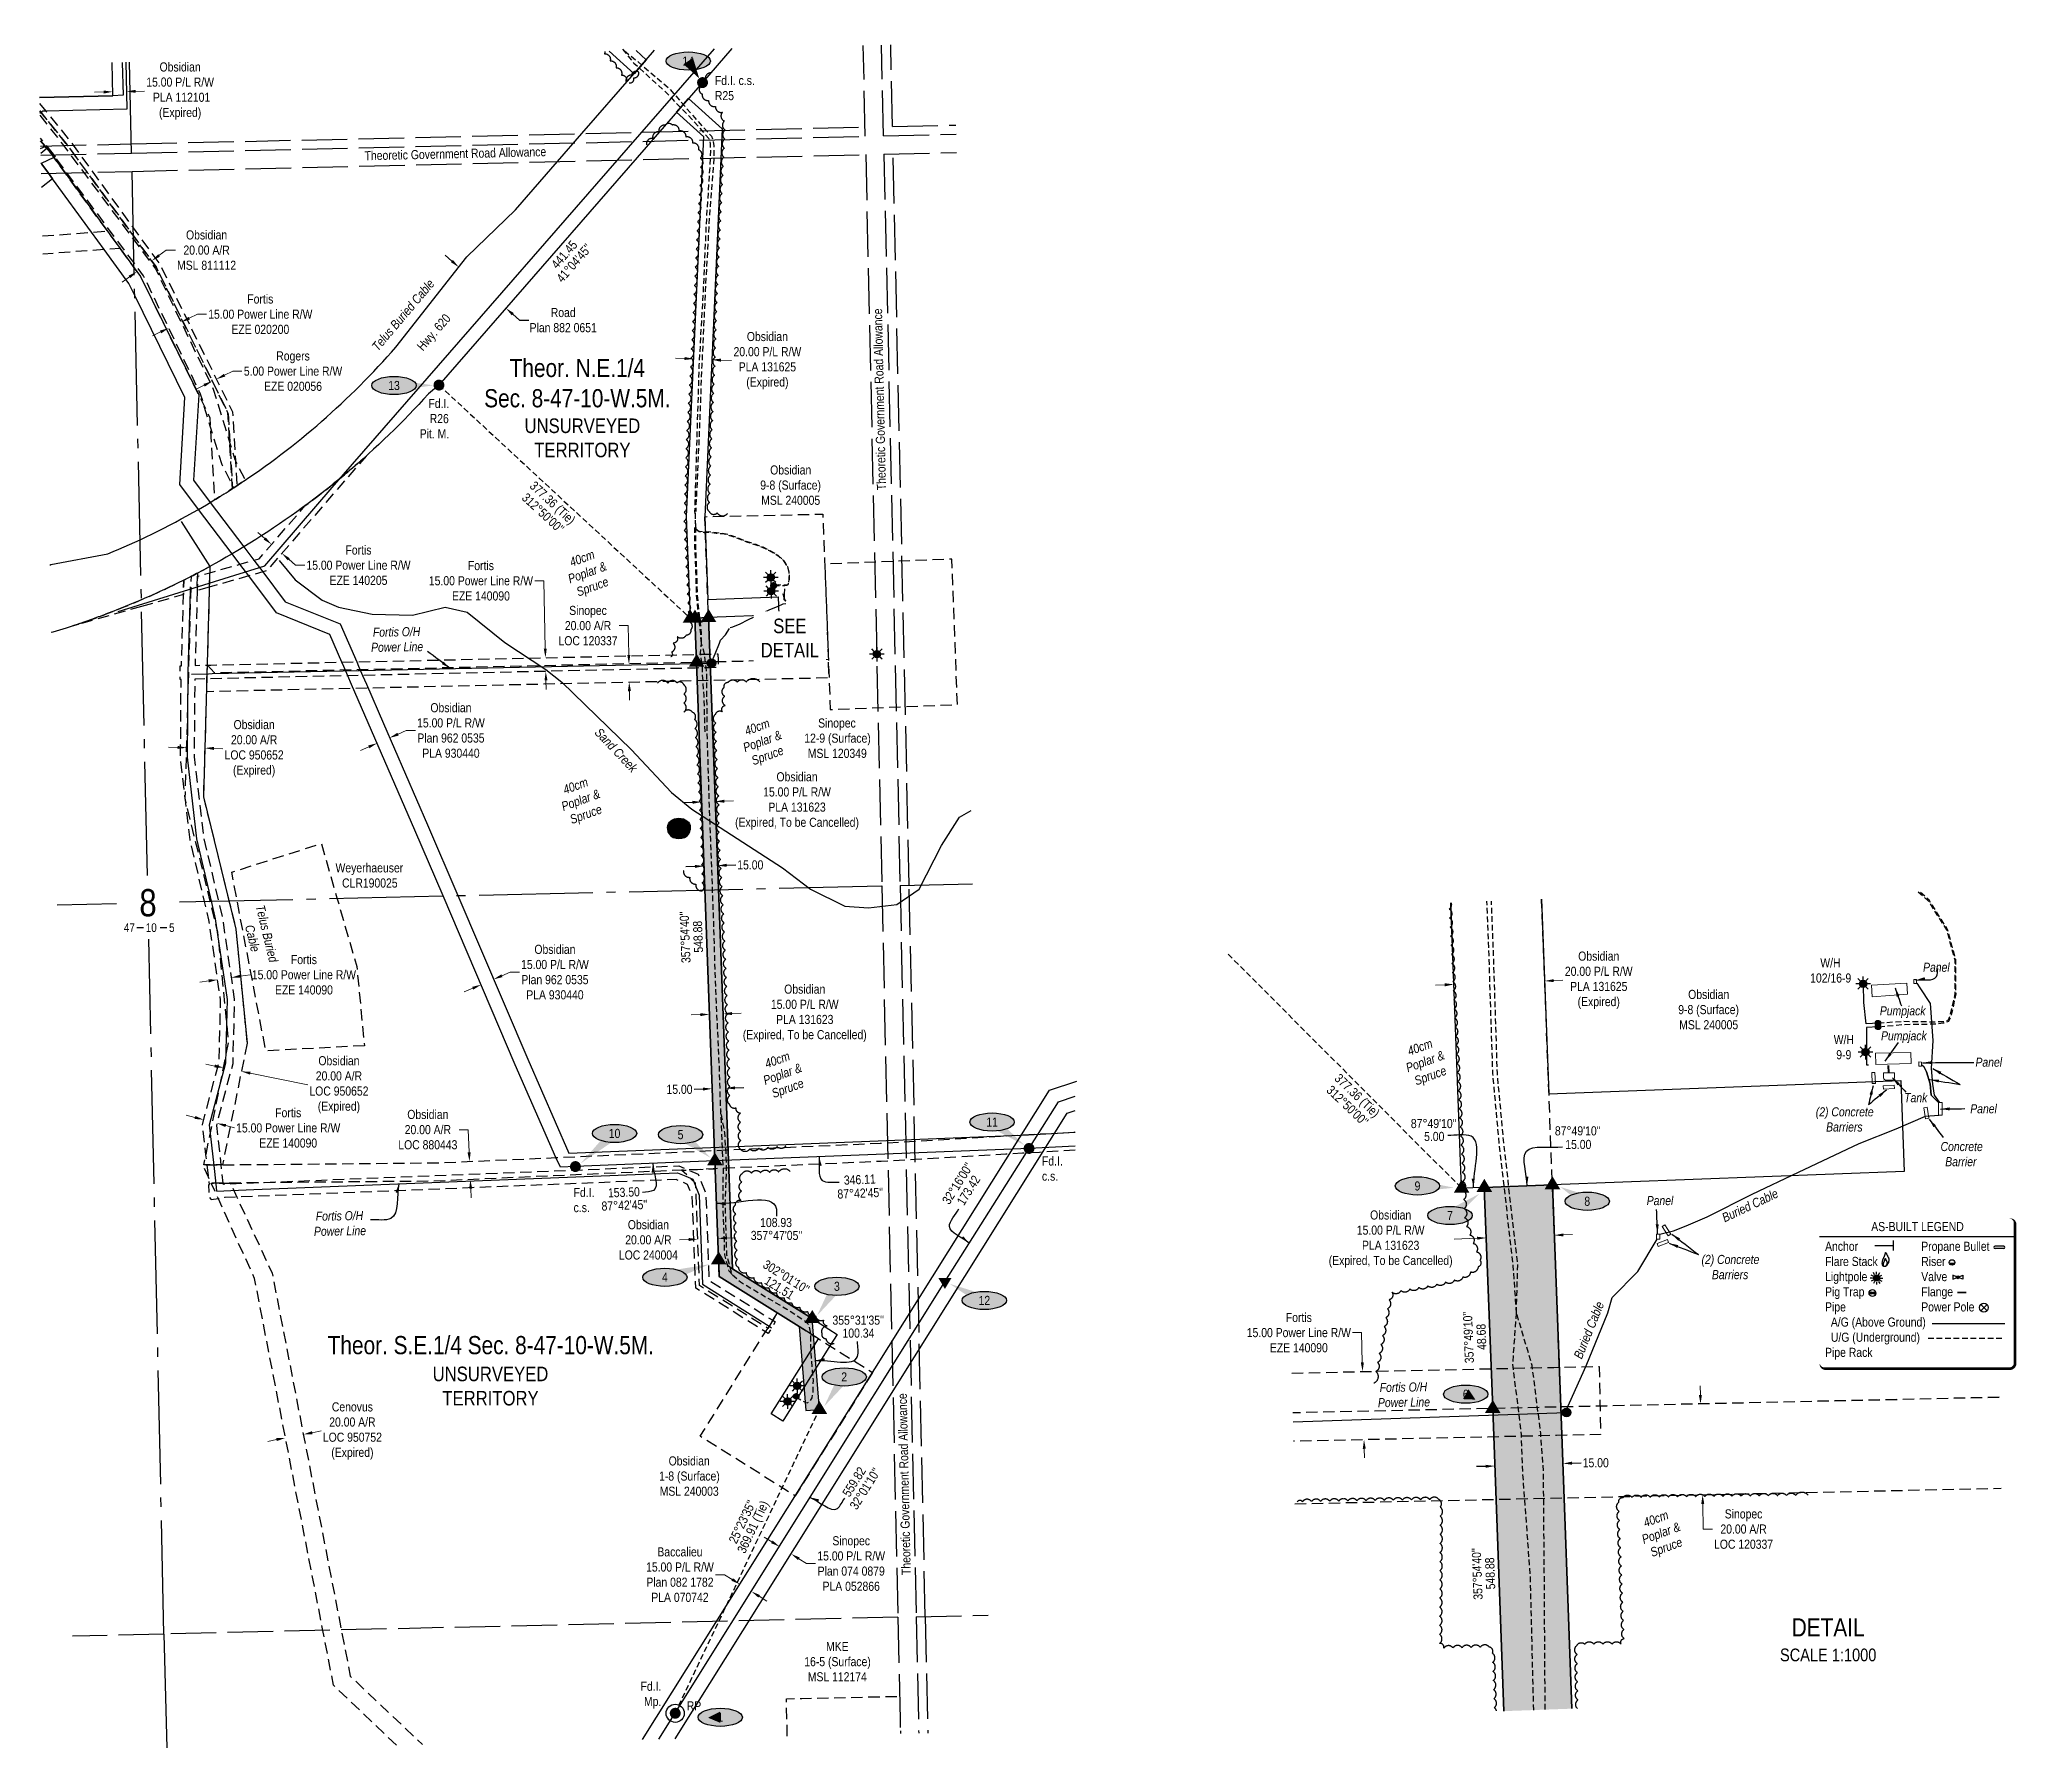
# Model space of a CAD drawing. Extents: x 604316 to 608264, y 5875125 to 5878789.
# Drawn here: x 605292 to 607467, y 5876907 to 5878789 of the extents above; entities that cross this region are included whole.
import ezdxf
from ezdxf.enums import TextEntityAlignment as Align

# ---------------------------------------------------------------- set-up
doc = ezdxf.new("R2010")
doc.units = 0
doc.header["$LTSCALE"] = 5
doc.header["$PDMODE"] = 34
doc.header["$PDSIZE"] = 0.03
for name, pattern in [('0', [1, 1, 0]), ('foc-ACCESSROAD', [3.75, 2.5, -1.25]), ('foc-FLOWLINE', [3.75, 2.5, -1.25]), ('foc-QUARTERLINE', [33, 25, -3, 2, -3]), ('foc-TIELINE', [1.875, 1.25, -0.625]), ('foc-UNSURVEYED', [12.5, 10, -2.5]), ('foc-WHEELTRACKS', [2, 0.4, -1.6]), ('POWERLINE5', [7.8, 2.4, -0.6, 0.6, -0.6, 0.6, -0.6, 2.4]), ('UG_PIPE', [1.875, 1.25, -0.625])]:
    doc.linetypes.add(name, pattern=pattern)
doc.layers.get('Defpoints').update_dxf_attribs({"color": 9})
for name, color, linetype in [('10', 1, 'Continuous'), ('35', 37, 'Continuous'), ('9', 3, 'Continuous'), ('AS-CABLE', 224, 'foc-CABLE'), ('AS-PIPE-UG', 44, 'UG_PIPE'), ('AS-POWER', 104, 'foc-POWER'), ('AS-POWER-EXISTING', 72, 'POWERLINE5'), ('AS-SYMBOL', 7, 'Continuous'), ('AS-TELUS', 224, 'foc-TEL'), ('C-AR', 13, 'foc-ACCESSROAD'), ('C-RW', 13, 'Continuous'), ('C-SYMBOL', 7, 'Continuous'), ('C-WS', 13, 'foc-ACCESSROAD'), ('C-WS-S', 8, 'Continuous'), ('CG-NOTES', 7, 'Continuous'), ('DETAIL-T', 7, 'Continuous'), ('DML', 35, 'Continuous'), ('EZE', 7, 'Continuous'), ('F-AR', 190, 'foc-ACCESSROAD'), ('F-EZE', 190, 'foc-FLOWLINE'), ('F-RW', 190, 'Continuous'), ('F-WS', 190, 'foc-ACCESSROAD'), ('F-WS-S', 8, 'Continuous'), ('L-BD', 7, 'Continuous'), ('L-MON', 1, 'Continuous'), ('L-MON-T', 1, 'Continuous'), ('L-QSEC', 8, 'foc-QUARTERLINE'), ('L-ROAD-T', 7, 'Continuous'), ('L-SECLBL', 7, 'Continuous'), ('L-TIE', 7, 'foc-TIELINE'), ('L-TITLEDB', 4, 'Continuous'), ('L-TITLEDB-T', 4, 'Continuous'), ('L-UNS-T', 3, 'Continuous'), ('L-USEC', 7, 'foc-UNSURVEYED'), ('MSL', 7, 'Continuous'), ('P-CROSSINGS', 250, 'Continuous'), ('P-ELEVATION', 7, 'Continuous'), ('P-PROPOSED', 10, 'Continuous'), ('P-PROPOSED-H', 21, 'Continuous'), ('P-STATION', 7, 'Continuous'), ('P-TXT', 4, 'Continuous'), ('T-BUSH', 110, '0'), ('T-BUSH-T', 110, 'Continuous'), ('T-WATER', 160, 'Continuous'), ('T-WATER-P3', 160, 'foc-WHEELTRACKS')]:
    doc.layers.add(name, color=color, linetype=linetype)
for name, color, linetype, lineweight in [('AS-GENERAL', 48, 'Continuous', 18), ('C-AR-T', 13, 'Continuous', 9), ('C-RW-T', 13, 'Continuous', 9), ('C-WS-T', 13, 'Continuous', 9), ('F-AR-T', 190, 'Continuous', 9), ('F-EZE-T', 190, 'Continuous', 9), ('F-RW-T', 190, 'Continuous', 9), ('F-WS-T', 190, 'Continuous', 9), ('T-TEXT', 48, 'Continuous', 18)]:
    doc.layers.add(name, color=color, linetype=linetype, lineweight=lineweight)
doc.layers.add('AS-PIPE-AG', color=7, linetype='Continuous', true_color=0x7d00fa)
doc.styles.add('175L', font='ARIALN.TTF', dxfattribs={"height": 20})
doc.styles.add('80', font='ARIALN.TTF', dxfattribs={"height": 10})
doc.styles.add('80CG', font='ARIALN.TTF', dxfattribs={"height": 10})
doc.styles.add('80L', font='ARIALN.TTF', dxfattribs={"height": 10})
doc.styles.add('80LS', font='ARIALNI.TTF', dxfattribs={"height": 10})
doc.styles.add('Crossing', font='ARIALN.TTF', dxfattribs={"height": 10})
doc.styles.add('foc-LtypeFont', font='ARIALN.TTF', dxfattribs={"height": 7.35})
doc.styles.add('SIMPLEX', font='ARIALN.TTF')
doc.linetypes.add('foc-CABLE', pattern='A,2,-1,["C",foc-LtypeFont,S=0.2,R=0,X=-0.625,Y=-0.75],-1.24,8', length=12.24)
doc.linetypes.add('foc-POWER', pattern='A,6,-1,["P",foc-LtypeFont,S=0.2,R=0,X=-0.625,Y=-0.75],-1.24,4', length=12.24)
doc.linetypes.add('foc-TEL', pattern='A,2,-1,["T",foc-LtypeFont,S=0.2,R=0,X=-0.425,Y=-0.75],-1.24,8', length=12.24)
doc.linetypes.add('foc-TEL-NOLINE', pattern='A,0,-2,["T",foc-LtypeFont,S=0.2,R=0,X=-0.425,Y=-0.75],-10.24', length=12.24)
doc.linetypes.add('foc-TOPO-flowdirection-NOLINE', pattern='A,0,[">",foc-LtypeFont,S=0.3,R=0,X=0,Y=-0.945],-20,[">",foc-LtypeFont,S=0.3,R=0,X=0,Y=-0.945],0', length=20)
doc.dimstyles.new('Compass 5 000', dxfattribs={"dimscale": 5, "dimtxt": 9, "dimasz": 2, "dimexe": 0.2, "dimexo": 0.0625, "dimgap": 0.5, "dimtad": 0, "dimtih": 1, "dimtoh": 1, "dimzin": 0, "dimdsep": 46, "dimtxsty": '80CG', "dimcen": 0.1, "dimse1": 1, "dimse2": 1, "dimclrd": 256, "dimclrt": 256, "dimaunit": 1, "dimadec": 4, "dimazin": 0, "dimtfac": 0.06, "dimtofl": 0, "dimtmove": 0, "dimatfit": 1, "dimfxl": 0.2, "dimtolj": 1, "dimtzin": 0, "dimlwd": -1, "dimarcsym": 0})

msp = doc.modelspace()

# ---------------------------------------------------------------- texts
at = {"layer": 'AS-CABLE', "insert": (607141.962, 5877497.01), "char_height": 9.9958, "attachment_point": 1, "rotation": 25.327547, "style": '80L'}
msp.add_mtext_dynamic_manual_height_columns('{\\fArial Narrow|b0|i1|c0|p34;Buried Cable}', width=66.00681, gutter_width=49.979, heights=[0], dxfattribs=at)
at = {"layer": 'AS-POWER', "char_height": 9.9958, "attachment_point": 1, "rotation": 0.889691, "style": '80L'}
for insert in [(605656.482, 5878141.937), (605593.645, 5877499.796), (606764.019, 5877311.47)]:
    msp.add_mtext_dynamic_manual_height_columns('\\pi2.5523;{\\fArial Narrow|b0|i1|c0|p34;Fortis O/H \\P\\pi0.32613;Power Line}', width=57.09513, gutter_width=49.979, heights=[0], dxfattribs=dict(at, insert=insert))
at = {"layer": 'AS-TELUS', "char_height": 9.9958, "attachment_point": 1, "style": '80L'}
for s, width, insert, rotation in [('\\pi0.7625;{\\fArial Narrow|b0|i1|c0|p34;Telus Buried Cable}', 97.19426, (605656.617, 5878451.196), 49.769686), ('\\pi0.7625;{\\fArial Narrow|b0|i1|c0|p34;Telus Buried\\P\\pi16.066; Cable}', 64.94313, (605539.625, 5877838.764), 283.757181)]:
    msp.add_mtext_dynamic_manual_height_columns(s, width=width, gutter_width=49.979, heights=[0], dxfattribs=dict(at, insert=insert, rotation=rotation))
at = {"layer": 'C-SYMBOL', "color": 3, "style": '175L'}
msp.add_text('Theor. S.E.1/4 Sec. 8-47-10-W.5M.', height=19.99154, dxfattribs=at).set_placement((605788.871, 5877337.121), align=Align.BOTTOM_CENTER)
at = {"layer": 'C-WS-T', "char_height": 9.99157, "attachment_point": 1, "style": '80L'}
for s, width, insert in [('\\pi11.214;Obsidian\\P\\pi0.29229;9-8 (Surface)\\P\\pi1.3214;MSL 240005', 66.225, (606084.943, 5878320.391)), ('\\pi11.826;W/H\\P\\pi0.67283;102/16-9', 44.78788, (607239.489, 5877778.429)), ('\\pi11.214;Obsidian\\P\\pi0.29229;9-8 (Surface)\\P\\pi1.3214;MSL 240005', 66.225, (607094.759, 5877743.69)), ('\\pi0.79425;W/H\\P\\pi3.5784;9-9', 22.72348, (607265.321, 5877694.089)), ('\\pi11.214;Obsidian\\P\\pi0.67737;1-8 (Surface)\\P\\pi1.3555;MSL 240003', 66.225, (605973.268, 5877230.78))]:
    msp.add_mtext_dynamic_manual_height_columns(s, width=width, gutter_width=49.979, heights=[0], dxfattribs=dict(at, insert=insert))
at = {"layer": 'DETAIL-T', "color": 3, "insert": (607259.977, 5877029.004), "char_height": 19.9847, "width": 176.79901, "attachment_point": 5, "style": '80CG'}
msp.add_mtext('DETAIL\\P{\\H0.7x;SCALE 1:1000}', dxfattribs=at)
at = {"layer": 'F-WS-T', "insert": (605623.727, 5877882.884), "char_height": 9.99577, "width": 63.08789, "attachment_point": 1, "style": '80L'}
msp.add_mtext('\\pi-5.6879;Weyerhaeuser\\P\\pi1.5021;CLR190025', dxfattribs=at)
at = {"layer": 'L-BD', "style": '80L'}
for s, height, rotation, p in [('441.45', 10, 48.9205, (605869.673, 5878552.293)), ("41°04'45''", 10, 48.9205, (605880.415, 5878542.929)), ("357°54'40''", 9.99577, 92.0892, (606002.529, 5877801.589)), ('548.88', 9.9958, 92.0892, (606016.763, 5877802.108)), ('377.36 (Tie)', 10, 316.347825, (606741.086, 5877626.668)), ("312°50'00''", 10, 316.347825, (606731.249, 5877616.357)), ('346.11', 9.9958, 2.287, (606194.725, 5877535.159)), ("32°16'00''", 9.9958, 57.9224, (606302.26, 5877530.889)), ('173.42', 9.9958, 57.9224, (606314.329, 5877523.324)), ("87°42'45''", 9.9958, 2.287, (605935.824, 5877506.901)), ('153.50', 9.9958, 2.287, (605935.256, 5877521.134)), ("87°42'45''", 9.9958, 2.287, (606195.323, 5877520.177)), ("302°01'10''", 9.99577, 327.9809, (606113.863, 5877428.229)), ('121.51', 9.9958, 327.9809, (606106.311, 5877416.152)), ("357°49'10''", 9.99577, 92.1809, (606864.26, 5877361.591)), ('48.68', 9.9958, 92.1809, (606878.494, 5877362.133)), ('559.82', 9.9958, 57.9809, (606188.466, 5877202.794)), ("32°01'10''", 9.9958, 57.9809, (606200.543, 5877195.241)), ("25°23'35''", 9.9958, 64.6071, (606065.346, 5877158.811)), ('369.91 (Tie)', 9.99577, 64.6071, (606078.214, 5877152.703)), ("357°54'40''", 9.99577, 92.0892, (606873.873, 5877101.537)), ('548.88', 9.9958, 92.0892, (606888.108, 5877102.057))]:
    msp.add_text(s, height=height, rotation=rotation, dxfattribs=at).set_placement(p, align=Align.MIDDLE)
for s, height, p in [("87°49'10''", 9.9958, (606826.105, 5877596.761)), ('5.00', 9.9958, (606826.647, 5877582.528)), ("87°49'10''", 9.9958, (606984.556, 5877588.716)), ('15.00', 9.9958, (606985.127, 5877573.733)), ('108.93', 9.9958, (606102.63, 5877487.924)), ("357°47'05''", 9.99577, (606103.181, 5877473.691)), ("355°31'35''", 9.99577, (606193.042, 5877380.551)), ('100.34', 9.9958, (606193.252, 5877366.308))]:
    msp.add_text(s, height=height, dxfattribs=at).set_placement(p, align=Align.MIDDLE)
at = {"layer": 'L-MON-T', "attachment_point": 1, "style": '80L'}
for s, width, insert, char_height in [('Fd.I. c.s.\\PR25', 43.0457, (606035.357, 5878748.64), 9.9923), ('\\pi10.61;Fd.I.\\P\\pi12.007;R26\\P\\pi0.99256;Pit. M.', 31.57623, (605709.626, 5878393.536), 9.99235), ('Fd.I.\\Pc.s.', 22.03652, (606395.134, 5877560.548), 9.9923), ('Fd.I.\\Pc.s.', 22.03652, (605879.954, 5877525.991), 9.9923), ('\\pi1.0703;Fd.I.\\P\\pi4.7851;Mp.', 22.03652, (605952.562, 5876982.995), 9.99235)]:
    msp.add_mtext_dynamic_manual_height_columns(s, width=width, gutter_width=49.983, heights=[0], dxfattribs=dict(at, insert=insert, char_height=char_height))
at = {"layer": 'L-ROAD-T', "style": '80L'}
for rotation, p in [(1.312108, (605749.867, 5878663.115)), (91.261471, (606216.396, 5878393.007)), (91.261471, (606243.62, 5877200.243))]:
    msp.add_text('Theoretic Government Road Allowance', height=9.99577, rotation=rotation, dxfattribs=at).set_placement(p, align=Align.MIDDLE_CENTER)
at = {"layer": 'L-TITLEDB', "insert": (605706.633, 5878452.095), "char_height": 9.9916, "attachment_point": 1, "rotation": 48.916302, "style": '80L'}
msp.add_mtext_dynamic_manual_height_columns('Hwy. 620', width=47.26297, gutter_width=49.979, heights=[0], dxfattribs=at)
at = {"layer": 'L-UNS-T', "color": 3, "char_height": 16, "attachment_point": 5, "style": '80L'}
for insert in [(605889.572, 5878350.536), (605788.498, 5877307.985)]:
    msp.add_mtext_dynamic_manual_height_columns('UNSURVEYED TERRITORY', width=126.41375, gutter_width=47.5, heights=[0], dxfattribs=dict(at, insert=insert))
at = {"layer": 'T-BUSH-T', "linetype": 'Continuous', "char_height": 9.9958, "width": 43.84012, "attachment_point": 2, "rotation": 20, "style": '80LS'}
for insert in [(605887.507, 5878223.076), (606080.095, 5878037.574), (605880.267, 5877972.829), (606102.285, 5877671.612), (607068.707, 5877167.001)]:
    msp.add_mtext('40cm \\PPoplar & Spruce', dxfattribs=dict(at, insert=insert))
at = {"layer": 'T-TEXT', "char_height": 9.9958, "attachment_point": 1, "style": '80L'}
for s, width, insert in [('{\\fArial Narrow|b0|i1|c0|p34;Panel}', 11.58616, (607364.336, 5877773.621)), ('{\\fArial Narrow|b0|i1|c0|p34;Pumpjack}', 19.24031, (607316.788, 5877725.703)), ('{\\fArial Narrow|b0|i1|c0|p34;Pumpjack}', 19.24031, (607318.123, 5877698.185)), ('{\\fArial Narrow|b0|i1|c0|p34;Tank}', 26.16678, (607343.607, 5877630.15)), ('\\pi0.53409;{\\fArial Narrow|b0|i1|c0|p34;(2) Concrete \\P\\pi11.948;Barriers }', 63.4499, (607245.798, 5877614.614))]:
    msp.add_mtext_dynamic_manual_height_columns(s, width=width, gutter_width=49.979, heights=[0], dxfattribs=dict(at, insert=insert))
at = {"layer": 'T-WATER', "insert": (605909.619, 5878032.788), "char_height": 10, "attachment_point": 1, "rotation": 313.38045, "style": '80L'}
msp.add_mtext_dynamic_manual_height_columns('{\\fArial Narrow|b0|i1|c0|p34;Sand Creek}', width=61.19823, gutter_width=50, heights=[0], dxfattribs=at)

# ---------------------------------------------------------------- blocks, each defined once
blk = doc.blocks.new('L-SECLBL')
at = {"layer": '9', "color": 7}
for p, q in [((-5.1, -27.8), (-12.3, -27.8)), ((20.7, -27.8), (13.5, -27.8))]:
    blk.add_line(p, q, dxfattribs=at)
at = {"layer": '10', "color": 2, "style": 'SIMPLEX'}
blk.add_attdef('SEC', text='', height=30, dxfattribs=at).set_placement((0, 0), align=Align.MIDDLE)
at = {"layer": '10', "color": 5, "style": '80L'}
blk.add_attdef('TWP', text='', height=9.5, dxfattribs=at).set_placement((-14.4, -27.4), align=Align.MIDDLE_RIGHT)
blk.add_attdef('RGE', text='', height=9.5, dxfattribs=at).set_placement((3.6, -27.4), align=Align.MIDDLE_CENTER)
blk.add_attdef('MER', text='', height=9.5, dxfattribs=at).set_placement((23.2, -27.4), align=Align.MIDDLE_LEFT)
blk = doc.blocks.new('RISER')
h = blk.add_hatch(color=255)
h.dxf.hatch_style = 1
edge = h.paths.add_edge_path()
edge.add_arc((0, 0), 0.7, 0, 360)
blk.add_hatch(color=13).paths.add_polyline_path([(0.58, -0.15), (-0.58, -0.15, 0.774597)])
at = {"color": 13}
blk.add_line((-0.58, -0.15), (0.58, -0.15), dxfattribs=at)
blk.add_circle((0, 0), 0.6, dxfattribs=at)
blk = doc.blocks.new('fdia')
at = {"color": 255, "const_width": 1}
blk.add_lwpolyline([(-0.5, 0, 1), (0.5, 0, 1)], format="xyb", close=True, dxfattribs=at)
blk = doc.blocks.new('Fdiaa')
blk.add_blockref('fdia', (0, 0))
blk = doc.blocks.new('fdib')
at = {"color": 1, "const_width": 1.6}
blk.add_lwpolyline([(-0.4, 0, 1), (0.4, 0, 1)], format="xyb", close=True, dxfattribs=at)
at = {"color": 1}
blk.add_circle((0, 0), 0.8, dxfattribs=at)
blk = doc.blocks.new('Fdibb')
blk.add_blockref('fdib', (0, 0))
blk = doc.blocks.new('fdicc')
for name in ['Fdibb', 'Fdiaa']:
    blk.add_blockref(name, (0, 0))
blk = doc.blocks.new('FDI')
blk.add_blockref('fdicc', (0, 0))
blk = doc.blocks.new('*D551')
at = {"layer": 'C-RW-T', "transparency": 16777216}
for p, q in [((605686.8, 5878024.9), (605695.9, 5878028.9)), ((605695.9, 5878028.9), (605705.9, 5878028.9)), ((605654.7, 5878010.9), (605645.5, 5878006.9))]:
    blk.add_line(p, q, dxfattribs=at)
for points in [[(605654, 5878012.5), (605655.3, 5878009.4), (605663.8, 5878014.9)], [(605686.1, 5878026.4), (605687.4, 5878023.3), (605677.6, 5878020.9)]]:
    blk.add_solid(points, dxfattribs=at)
at = {"layer": 'Defpoints', "color": 0, "transparency": 16777216}
for p in [(605659.3, 5878025.3), (605673.1, 5878031.3), (605677.6, 5878020.9)]:
    blk.add_point(p, dxfattribs=at)
at = {"layer": 'C-RW-T', "transparency": 16777216, "insert": (605745, 5878028.9), "char_height": 10, "attachment_point": 5, "style": '80CG'}
blk.add_mtext('\\A1;Obsidian\\P15.00 P/L R/W\\PPlan 962 0535\\PPLA 930440', dxfattribs=at)
blk = doc.blocks.new('*D552')
at = {"layer": 'Defpoints', "color": 0, "transparency": 16777216}
for p in [(605482.9, 5878412.2), (605487, 5878415.2), (605487.4, 5878414.4)]:
    blk.add_point(p, dxfattribs=at)
at = {"layer": 'F-EZE-T', "transparency": 16777216}
for p, q in [((605473.6, 5878408.5), (605464.6, 5878404.1)), ((605496, 5878419.6), (605505, 5878424)), ((605505, 5878424), (605515, 5878424))]:
    blk.add_line(p, q, dxfattribs=at)
for points in [[(605472.8, 5878410), (605474.3, 5878407), (605482.5, 5878413)], [(605495.3, 5878421.1), (605496.7, 5878418.1), (605487, 5878415.2)]]:
    blk.add_solid(points, dxfattribs=at)
at = {"layer": 'F-EZE-T', "transparency": 16777216, "insert": (605571.3, 5878424), "char_height": 10, "attachment_point": 5, "style": '80CG'}
blk.add_mtext('\\A1;Rogers\\P5.00 Power Line R/W\\PEZE 020056', dxfattribs=at)
blk = doc.blocks.new('*D553')
at = {"layer": 'Defpoints', "color": 0, "transparency": 16777216}
for p in [(605448.1, 5878477.9), (605445.3, 5878449.2), (605458.8, 5878455.7)]:
    blk.add_point(p, dxfattribs=at)
at = {"layer": 'F-EZE-T', "transparency": 16777216}
for p, q in [((605457.2, 5878482.3), (605466.2, 5878486.6)), ((605466.2, 5878486.6), (605476.2, 5878486.6)), ((605425.6, 5878467.1), (605416.6, 5878462.8))]:
    blk.add_line(p, q, dxfattribs=at)
for points in [[(605424.9, 5878468.6), (605426.3, 5878465.6), (605434.6, 5878471.4)], [(605456.4, 5878483.8), (605457.9, 5878480.8), (605448.1, 5878477.9)]]:
    blk.add_solid(points, dxfattribs=at)
at = {"layer": 'F-EZE-T', "transparency": 16777216, "insert": (605535.3, 5878486.6), "char_height": 10, "attachment_point": 5, "style": '80CG'}
blk.add_mtext('\\A1;Fortis\\P15.00 Power Line R/W\\PEZE 020200', dxfattribs=at)
blk = doc.blocks.new('*D554')
at = {"layer": 'Defpoints', "color": 0, "transparency": 16777216}
for p in [(605816, 5878108.2), (605849, 5878108.9), (605816.3, 5878093.2)]:
    blk.add_point(p, dxfattribs=at)
at = {"layer": 'F-EZE-T', "transparency": 16777216}
for p, q in [((605847.1, 5878193.5), (605837.1, 5878193.5)), ((605848.8, 5878118.9), (605847.1, 5878193.5)), ((605849.5, 5878083.9), (605849.7, 5878073.9))]:
    blk.add_line(p, q, dxfattribs=at)
for points in [[(605850.4, 5878119), (605847.1, 5878118.9), (605849, 5878108.9)], [(605851.2, 5878084), (605847.9, 5878083.9), (605849.3, 5878093.9)]]:
    blk.add_solid(points, dxfattribs=at)
at = {"layer": 'F-EZE-T', "transparency": 16777216, "insert": (605778, 5878193.5), "char_height": 10, "attachment_point": 5, "style": '80CG', "bg_fill": 3, "box_fill_scale": 1.1, "bg_fill_color": 256, "bg_fill_true_color": 13158600, "bg_fill_transparency": 0}
blk.add_mtext('\\A1;Fortis\\P15.00 Power Line R/W\\PEZE 140090', dxfattribs=at)
blk = doc.blocks.new('*D555')
at = {"layer": 'Defpoints', "color": 0, "transparency": 16777216}
for p in [(605566.2, 5878254.9), (605577.5, 5878245.1), (605559, 5878223.7)]:
    blk.add_point(p, dxfattribs=at)
at = {"layer": 'F-EZE-T', "transparency": 16777216}
for p, q in [((605540.1, 5878240.1), (605532.5, 5878246.6)), ((605566.6, 5878217.2), (605574.1, 5878210.6)), ((605574.1, 5878210.6), (605584.1, 5878210.6))]:
    blk.add_line(p, q, dxfattribs=at)
for points in [[(605541.2, 5878241.3), (605539, 5878238.8), (605547.7, 5878233.5)], [(605567.6, 5878218.4), (605565.5, 5878215.9), (605559, 5878223.7)]]:
    blk.add_solid(points, dxfattribs=at)
at = {"layer": 'F-EZE-T', "transparency": 16777216, "insert": (605643.3, 5878210.6), "char_height": 10, "attachment_point": 5, "style": '80CG'}
blk.add_mtext('\\A1;Fortis\\P15.00 Power Line R/W\\PEZE 140205', dxfattribs=at)
blk = doc.blocks.new('*D556')
at = {"layer": 'Defpoints', "color": 0, "transparency": 16777216}
for p in [(605880.2, 5878100.9), (605880.6, 5878081.1), (605941.1, 5878082.2)]:
    blk.add_point(p, dxfattribs=at)
at = {"layer": 'F-AR-T', "transparency": 16777216}
for p, q in [((605940.1, 5878144.2), (605930.1, 5878144.2)), ((605940.6, 5878112), (605940.1, 5878144.2)), ((605941.3, 5878072.2), (605941.5, 5878062.2))]:
    blk.add_line(p, q, dxfattribs=at)
for points in [[(605942.3, 5878112), (605939, 5878111.9), (605940.8, 5878102)], [(605943, 5878072.2), (605939.6, 5878072.1), (605941.1, 5878082.2)]]:
    blk.add_solid(points, dxfattribs=at)
at = {"layer": 'F-AR-T', "transparency": 16777216, "insert": (605895.8, 5878144.2), "char_height": 10, "attachment_point": 5, "style": '80CG'}
blk.add_mtext('\\A1;Sinopec\\P20.00 A/R\\PLOC 120337', dxfattribs=at)
blk = doc.blocks.new('*D557')
at = {"layer": 'C-AR-T', "transparency": 16777216}
for p, q in [((605444.3, 5878010.3), (605434.3, 5878010.6)), ((605484.2, 5878009.2), (605494.2, 5878008.9))]:
    blk.add_line(p, q, dxfattribs=at)
for points in [[(605444.3, 5878012), (605444.2, 5878008.6), (605454.3, 5878010)], [(605484.3, 5878010.9), (605484.2, 5878007.5), (605474.2, 5878009.5)]]:
    blk.add_solid(points, dxfattribs=at)
at = {"layer": 'Defpoints', "color": 0, "transparency": 16777216}
for p in [(605455.3, 5878047.6), (605475.3, 5878047.1), (605474.2, 5878009.5)]:
    blk.add_point(p, dxfattribs=at)
at = {"layer": 'C-AR-T', "transparency": 16777216, "insert": (605528.5, 5878008.9), "char_height": 10, "attachment_point": 5, "style": '80CG'}
blk.add_mtext('\\A1;Obsidian\\P20.00 A/R\\PLOC 950652\\P(Expired)', dxfattribs=at)
blk = doc.blocks.new('GAS')
h = blk.add_hatch(color=255)
h.dxf.hatch_style = 1
edge = h.paths.add_edge_path()
edge.add_arc((0, 0), 0.9, 0, 360)
for p, q in [((-0.81, 0), (-1.62, 0)), ((-0.57, 0.57), (-1.14, 1.14)), ((0, 0.81), (0, 1.62)), ((0.57, 0.57), (1.14, 1.14)), ((1.62, 0), (0.81, 0)), ((-0.57, -0.57), (-1.14, -1.14)), ((0, -0.81), (0, -1.62)), ((1.14, -1.14), (0.57, -0.57))]:
    blk.add_line(p, q)
blk.add_circle((0, 0), 0.8)
blk = doc.blocks.new('*D558')
at = {"layer": 'C-AR-T', "transparency": 16777216}
for p, q in [((605423.8, 5878551.2), (605431.9, 5878557.1)), ((605431.9, 5878557.1), (605441.9, 5878557.1)), ((605391.5, 5878527.7), (605383.4, 5878521.8))]:
    blk.add_line(p, q, dxfattribs=at)
for points in [[(605422.9, 5878552.6), (605424.8, 5878549.9), (605415.8, 5878545.3)], [(605390.5, 5878529), (605392.5, 5878526.3), (605399.6, 5878533.5)]]:
    blk.add_solid(points, dxfattribs=at)
at = {"layer": 'Defpoints', "color": 0, "transparency": 16777216}
for p in [(605398.9, 5878534.6), (605415, 5878546.3), (605415.8, 5878545.3)]:
    blk.add_point(p, dxfattribs=at)
at = {"layer": 'C-AR-T', "transparency": 16777216, "insert": (605476.2, 5878557.1), "char_height": 10, "attachment_point": 5, "style": '80CG'}
blk.add_mtext('\\A1;Obsidian\\P20.00 A/R\\PMSL 811112', dxfattribs=at)
blk = doc.blocks.new('*D559')
at = {"layer": 'C-RW-T', "transparency": 16777216}
for p, q in [((606010.7, 5877949.9), (606000.7, 5877949.6)), ((606045.8, 5877951.2), (606055.8, 5877951.5))]:
    blk.add_line(p, q, dxfattribs=at)
for points in [[(606010.6, 5877951.6), (606010.8, 5877948.3), (606020.7, 5877950.3)], [(606045.8, 5877952.8), (606045.9, 5877949.5), (606035.8, 5877950.8)]]:
    blk.add_solid(points, dxfattribs=at)
at = {"layer": 'Defpoints', "color": 0, "transparency": 16777216}
for p in [(606020.4, 5877959.9), (606020.7, 5877950.3), (606035.5, 5877960.4)]:
    blk.add_point(p, dxfattribs=at)
at = {"layer": 'C-RW-T', "transparency": 16777216, "insert": (606125.7, 5877951.5), "char_height": 10, "attachment_point": 5, "style": '80CG'}
blk.add_mtext('\\A1;Obsidian\\P15.00 P/L R/W\\PPLA 131623\\P(Expired, To be Cancelled)', dxfattribs=at)
blk = doc.blocks.new('*D560')
at = {"layer": 'C-RW-T', "transparency": 16777216}
for p, q in [((606002, 5878437.9), (605992, 5878438.4)), ((606041.9, 5878436.1), (606053.5, 5878435.6))]:
    blk.add_line(p, q, dxfattribs=at)
for points in [[(606002, 5878439.6), (606001.9, 5878436.3), (606012, 5878437.5)], [(606042, 5878437.8), (606041.9, 5878434.4), (606032, 5878436.6)]]:
    blk.add_solid(points, dxfattribs=at)
at = {"layer": 'Defpoints', "color": 0, "transparency": 16777216}
for p in [(606012, 5878437.5), (606009.4, 5878381.4), (606029.4, 5878380.5)]:
    blk.add_point(p, dxfattribs=at)
at = {"layer": 'C-RW-T', "transparency": 16777216, "insert": (606093.1, 5878435.6), "char_height": 10, "attachment_point": 5, "style": '80CG'}
blk.add_mtext('\\A1;Obsidian\\P20.00 P/L R/W\\PPLA 131625\\P(Expired)', dxfattribs=at)
blk = doc.blocks.new('*D561')
at = {"layer": 'Defpoints', "color": 0, "transparency": 16777216}
for p in [(605747.6, 5878531.5), (605805.5, 5878493.2), (605799.4, 5878486.3)]:
    blk.add_point(p, dxfattribs=at)
at = {"layer": 'L-TITLEDB-T', "transparency": 16777216}
for p, q in [((605746.1, 5878545), (605738.5, 5878551.6)), ((605813, 5878486.6), (605820.5, 5878480.1)), ((605820.5, 5878480.1), (605830.5, 5878480.1))]:
    blk.add_line(p, q, dxfattribs=at)
for points in [[(605747.2, 5878546.3), (605745, 5878543.8), (605753.6, 5878538.4)], [(605814.1, 5878487.9), (605811.9, 5878485.4), (605805.5, 5878493.2)]]:
    blk.add_solid(points, dxfattribs=at)
at = {"layer": 'L-TITLEDB-T', "transparency": 16777216, "insert": (605868.5, 5878480.1), "char_height": 10, "attachment_point": 5, "style": '80CG'}
blk.add_mtext('\\A1;Road\\PPlan 882 0651', dxfattribs=at)
blk = doc.blocks.new('*D562')
at = {"layer": 'C-AR-T', "transparency": 16777216}
for p, q in [((605485.1, 5877660), (605475.3, 5877662)), ((605524.3, 5877652.1), (605587.5, 5877639.3))]:
    blk.add_line(p, q, dxfattribs=at)
for points in [[(605485.4, 5877661.7), (605484.7, 5877658.4), (605494.9, 5877658.1)], [(605524.6, 5877653.7), (605524, 5877650.5), (605514.5, 5877654.1)]]:
    blk.add_solid(points, dxfattribs=at)
at = {"layer": 'Defpoints', "color": 0, "transparency": 16777216}
for p in [(605492.1, 5877644.1), (605514.5, 5877654.1), (605511.7, 5877640.2)]:
    blk.add_point(p, dxfattribs=at)
at = {"layer": 'C-AR-T', "transparency": 16777216, "insert": (605621.8, 5877639.3), "char_height": 10, "attachment_point": 5, "style": '80CG'}
blk.add_mtext('\\A1;Obsidian\\P20.00 A/R\\PLOC 950652\\P(Expired)', dxfattribs=at)
blk = doc.blocks.new('*D563')
at = {"layer": 'Defpoints', "color": 0, "transparency": 16777216}
for p in [(605488.8, 5877752), (605503.2, 5877757.2), (605503.6, 5877754.2)]:
    blk.add_point(p, dxfattribs=at)
at = {"layer": 'F-EZE-T', "transparency": 16777216}
for p, q in [((605478.5, 5877753.6), (605468.6, 5877752.2)), ((605513.1, 5877758.7), (605524.2, 5877760.3))]:
    blk.add_line(p, q, dxfattribs=at)
for points in [[(605478.2, 5877755.2), (605478.7, 5877751.9), (605488.4, 5877755)], [(605512.8, 5877760.3), (605513.3, 5877757), (605503.2, 5877757.2)]]:
    blk.add_solid(points, dxfattribs=at)
at = {"layer": 'F-EZE-T', "transparency": 16777216, "insert": (605583.3, 5877760.3), "char_height": 10, "attachment_point": 5, "style": '80CG'}
blk.add_mtext('\\A1;Fortis\\P15.00 Power Line R/W\\PEZE 140090', dxfattribs=at)
blk = doc.blocks.new('*D564')
at = {"layer": 'Defpoints', "color": 0, "transparency": 16777216}
for p in [(605481.8, 5877633.9), (605496.3, 5877630), (605487.6, 5877597)]:
    blk.add_point(p, dxfattribs=at)
at = {"layer": 'F-EZE-T', "transparency": 16777216}
for p, q in [((605463.4, 5877603.5), (605453.7, 5877606)), ((605497.2, 5877594.5), (605506.9, 5877591.9))]:
    blk.add_line(p, q, dxfattribs=at)
for points in [[(605463.8, 5877605.1), (605463, 5877601.8), (605473.1, 5877600.9)], [(605497.7, 5877596.1), (605496.8, 5877592.9), (605487.6, 5877597)]]:
    blk.add_solid(points, dxfattribs=at)
at = {"layer": 'F-EZE-T', "transparency": 16777216, "insert": (605566, 5877591.9), "char_height": 10, "attachment_point": 5, "style": '80CG'}
blk.add_mtext('\\A1;Fortis\\P15.00 Power Line R/W\\PEZE 140090', dxfattribs=at)
blk = doc.blocks.new('*D565')
at = {"layer": 'C-AR-T', "transparency": 16777216}
for p, q in [((606006.5, 5877469.2), (605996.5, 5877468.8)), ((606048.5, 5877470.8), (606058.5, 5877471.2))]:
    blk.add_line(p, q, dxfattribs=at)
for points in [[(606006.4, 5877470.9), (606006.5, 5877467.5), (606016.5, 5877469.6)], [(606048.5, 5877472.4), (606048.6, 5877469.1), (606038.6, 5877470.4)]]:
    blk.add_solid(points, dxfattribs=at)
at = {"layer": 'Defpoints', "color": 0, "transparency": 16777216}
for p in [(606016.4, 5877471.7), (606016.5, 5877469.6), (606038.5, 5877472.6)]:
    blk.add_point(p, dxfattribs=at)
at = {"layer": 'C-AR-T', "transparency": 16777216, "insert": (605962.2, 5877468.8), "char_height": 10, "attachment_point": 5, "style": '80CG'}
blk.add_mtext('\\A1;Obsidian\\P20.00 A/R\\PLOC 240004', dxfattribs=at)
blk = doc.blocks.new('*D566')
at = {"layer": 'C-AR-T', "transparency": 16777216}
for p, q in [((605763.9, 5877590), (605753.9, 5877590)), ((605765, 5877565.1), (605763.9, 5877590)), ((605766.8, 5877525.2), (605767.2, 5877515.2))]:
    blk.add_line(p, q, dxfattribs=at)
for points in [[(605766.7, 5877565.1), (605763.3, 5877565), (605765.4, 5877555.1)], [(605768.4, 5877525.2), (605765.1, 5877525.1), (605766.3, 5877535.1)]]:
    blk.add_solid(points, dxfattribs=at)
at = {"layer": 'Defpoints', "color": 0, "transparency": 16777216}
for p in [(605748.7, 5877554.3), (605749.6, 5877534.4), (605765.4, 5877555.1)]:
    blk.add_point(p, dxfattribs=at)
at = {"layer": 'C-AR-T', "transparency": 16777216, "insert": (605719.6, 5877590), "char_height": 10, "attachment_point": 5, "style": '80CG'}
blk.add_mtext('\\A1;Obsidian\\P20.00 A/R\\PLOC 880443', dxfattribs=at)
blk = doc.blocks.new('*D567')
at = {"layer": 'Defpoints', "color": 0, "transparency": 16777216}
for p in [(605582.7, 5877254.9), (605564, 5877246.2), (605583.6, 5877250)]:
    blk.add_point(p, dxfattribs=at)
at = {"layer": 'F-EZE-T', "transparency": 16777216}
for p, q in [((605592.5, 5877256.8), (605602.3, 5877258.7)), ((605553.2, 5877249.2), (605543.4, 5877247.3))]:
    blk.add_line(p, q, dxfattribs=at)
for points in [[(605552.9, 5877250.8), (605553.5, 5877247.6), (605563, 5877251.1)], [(605592.2, 5877258.5), (605592.8, 5877255.2), (605582.7, 5877254.9)]]:
    blk.add_solid(points, dxfattribs=at)
at = {"layer": 'F-EZE-T', "transparency": 16777216, "insert": (605636.6, 5877258.7), "char_height": 10, "attachment_point": 5, "style": '80CG'}
blk.add_mtext('\\A1;Cenovus\\P20.00 A/R\\PLOC 950752\\P(Expired)', dxfattribs=at)
blk = doc.blocks.new('*D568')
at = {"layer": 'Defpoints', "color": 0, "transparency": 16777216}
for p in [(606108.7, 5877135), (606119.2, 5877123.5), (606121.4, 5877127)]:
    blk.add_point(p, dxfattribs=at)
at = {"layer": 'F-RW-T', "transparency": 16777216}
for p, q in [((606098, 5877136.8), (606089.5, 5877142.1)), ((606127.7, 5877118.2), (606136.2, 5877112.9)), ((606136.2, 5877112.9), (606146.2, 5877112.9))]:
    blk.add_line(p, q, dxfattribs=at)
for points in [[(606098.9, 5877138.2), (606097.1, 5877135.4), (606106.5, 5877131.5)], [(606128.6, 5877119.6), (606126.8, 5877116.8), (606119.2, 5877123.5)]]:
    blk.add_solid(points, dxfattribs=at)
at = {"layer": 'F-RW-T', "transparency": 16777216, "insert": (606185.3, 5877112.9), "char_height": 10, "attachment_point": 5, "style": '80CG'}
blk.add_mtext('\\A1;Sinopec\\P15.00 P/L R/W\\PPlan 074 0879\\PPLA 052866', dxfattribs=at)
blk = doc.blocks.new('*D569')
at = {"layer": 'Defpoints', "color": 0, "transparency": 16777216}
for p in [(606062.7, 5877089.9), (606062.9, 5877090.1), (606075.4, 5877081.9)]:
    blk.add_point(p, dxfattribs=at)
at = {"layer": 'F-RW-T', "transparency": 16777216}
for p, q in [((606045.9, 5877100.7), (606035.9, 5877100.7)), ((606054.4, 5877095.4), (606045.9, 5877100.7)), ((606084.1, 5877076.9), (606092.5, 5877071.6))]:
    blk.add_line(p, q, dxfattribs=at)
for points in [[(606055.3, 5877096.9), (606053.5, 5877094), (606062.9, 5877090.1)], [(606084.9, 5877078.3), (606083.2, 5877075.5), (606075.6, 5877082.2)]]:
    blk.add_solid(points, dxfattribs=at)
at = {"layer": 'F-RW-T', "transparency": 16777216, "insert": (605996.9, 5877100.7), "char_height": 10, "attachment_point": 5, "style": '80CG'}
blk.add_mtext('\\A1;Baccalieu\\P15.00 P/L R/W\\PPlan 082 1782\\PPLA 070742', dxfattribs=at)
blk = doc.blocks.new('*D570')
at = {"layer": 'C-RW-T', "transparency": 16777216}
for p, q in [((606019.3, 5877716.5), (606009.3, 5877716.1)), ((606054.3, 5877717.7), (606064.3, 5877718))]:
    blk.add_line(p, q, dxfattribs=at)
for points in [[(606019.3, 5877718.1), (606019.4, 5877714.8), (606029.3, 5877716.8)], [(606054.2, 5877719.4), (606054.3, 5877716), (606044.3, 5877717.3)]]:
    blk.add_solid(points, dxfattribs=at)
at = {"layer": 'Defpoints', "color": 0, "transparency": 16777216}
for p in [(606027, 5877782.3), (606042, 5877782.8), (606029.3, 5877716.8)]:
    blk.add_point(p, dxfattribs=at)
at = {"layer": 'C-RW-T', "transparency": 16777216, "insert": (606134.2, 5877718), "char_height": 10, "attachment_point": 5, "style": '80CG'}
blk.add_mtext('\\A1;Obsidian\\P15.00 P/L R/W\\PPLA 131623\\P(Expired, To be Cancelled)', dxfattribs=at)
blk = doc.blocks.new('*D571')
at = {"layer": 'C-RW-T', "transparency": 16777216}
for p, q in [((605801.1, 5877759.2), (605810.3, 5877763.2)), ((605810.3, 5877763.2), (605820.3, 5877763.2)), ((605768.9, 5877745.5), (605759.7, 5877741.5))]:
    blk.add_line(p, q, dxfattribs=at)
for points in [[(605800.4, 5877760.8), (605801.7, 5877757.7), (605791.9, 5877755.3)], [(605768.3, 5877747), (605769.6, 5877743.9), (605778.1, 5877749.4)]]:
    blk.add_solid(points, dxfattribs=at)
at = {"layer": 'Defpoints', "color": 0, "transparency": 16777216}
for p in [(605791.9, 5877755.3), (605808.6, 5877678.1), (605822.4, 5877684)]:
    blk.add_point(p, dxfattribs=at)
at = {"layer": 'C-RW-T', "transparency": 16777216, "insert": (605859.4, 5877763.2), "char_height": 10, "attachment_point": 5, "style": '80CG'}
blk.add_mtext('\\A1;Obsidian\\P15.00 P/L R/W\\PPlan 962 0535\\PPLA 930440', dxfattribs=at)
blk = doc.blocks.new('POWERPOLE')
h = blk.add_hatch(color=255)
edge = h.paths.add_edge_path()
edge.add_arc((0, 0), 0.96, 0, 360)
at = {"linetype": 'Continuous'}
for p, q in [((0.68, -0.68), (-0.68, 0.68)), ((-0.68, -0.68), (0.68, 0.68))]:
    blk.add_line(p, q, dxfattribs=at)
blk.add_circle((0, 0), 0.96, dxfattribs=at)
blk = doc.blocks.new('*U582')
at = {"layer": '35', "color": 3}
blk.add_circle((0, 0), 10, dxfattribs=at)
at = {"layer": '35', "color": 3, "style": '80'}
blk.add_attdef('RP_001', (12.7, 3.1), '', height=10, dxfattribs=at)
blk = doc.blocks.new('as-built legend')
h = blk.add_hatch(color=13)
h.dxf.hatch_style = 1
edge = h.paths.add_edge_path()
edge.add_arc((-47.7, -0.3), 3.41, 0, 360)
blk.add_hatch(color=13).paths.add_polyline_path([(38.3, 16.1), (32.5, 16.1, 0.774597)])
at = {"layer": 'AS-SYMBOL'}
h = blk.add_hatch(color=13, dxfattribs=at)
h.dxf.hatch_style = 1
h.paths.add_polyline_path([(-52.7, -16.7, 1), (-54.9, -16.7, 1)])
h = blk.add_hatch(color=13, dxfattribs=at)
h.dxf.hatch_style = 1
h.paths.add_polyline_path([(-51.7, -16.7, 1), (-49.4, -16.7, 1)])
at = {"color": 1}
blk.add_line((-110.3, 45.3), (104.8, 45.3), dxfattribs=at)
at = {"color": 13}
for p, q in [((92.3, 34.7), (82.7, 34.7)), ((92.3, 32.3), (82.7, 32.3)), ((-51.4, 1.9), (-53.7, 3.1)), ((-49.8, 3.4), (-51.1, 5.7)), ((-47.7, 4), (-47.7, 6.6)), ((-45.5, 3.4), (-44.2, 5.7)), ((-44, 1.9), (-41.7, 3.1)), ((32.5, 16.1), (38.3, 16.1)), ((36.2, 2.8), (36.2, -1.6)), ((40.3, 1.2), (36.2, 2.8)), ((43.1, 1.2), (47.2, 2.8)), ((47.2, 2.8), (47.2, -1.6)), ((-52, -0.3), (-54.6, -0.3)), ((-51.4, -2.5), (-53.7, -3.8)), ((-49.8, -4), (-51.1, -6.3)), ((-47.7, -4.6), (-47.7, -7.2)), ((-45.5, -4), (-44.2, -6.3)), ((-44, -2.5), (-41.7, -3.8)), ((-43.4, -0.3), (-40.8, -0.3)), ((36.2, -1.6), (40.3, 0)), ((47.2, -1.6), (43.1, 0))]:
    blk.add_line(p, q, dxfattribs=at)
at = {"color": 1, "flags": 128}
blk.add_lwpolyline([(-104.3, -99.9, 3, 3, 0), (98.8, -99.9, 3, 3, 0.414214), (104.8, -93.9, 3, 3, 0), (104.8, 59.3, 3, 0, 0.414214), (98.8, 65.3, 0, 0, 0), (-104.3, 65.3, 0, 0, 0.414214), (-110.3, 59.3, 0, 0, 0), (-110.3, -93.9, 0, 3, 0.414214)], format="xyseb", close=True, dxfattribs=at)
at = {"color": 13, "flags": 128}
for points in [[(-37.6, 12.7), (-37.8, 12.6), (-38, 12.5), (-38.2, 12.4), (-38.5, 12.4), (-38.7, 12.4), (-38.9, 12.3), (-39.1, 12.4), (-39.4, 12.4), (-39.6, 12.4), (-39.8, 12.5), (-39.9, 12.6), (-40.1, 12.7), (-40.3, 12.9), (-40.4, 13.1), (-40.6, 13.3), (-40.7, 13.5), (-40.8, 13.7), (-41, 14), (-41.1, 14.3), (-41.2, 14.6), (-41.3, 15), (-41.3, 15.4), (-41.4, 15.8), (-41.4, 16.2), (-41.4, 16.6), (-41.3, 17.1), (-41.3, 17.6), (-41.2, 18.1), (-41.1, 18.6), (-40.9, 19.1), (-40.8, 19.6), (-40.6, 20), (-40.5, 20.4), (-40.3, 20.8), (-40.2, 21.2), (-40, 21.6), (-39.8, 22), (-39.6, 22.3), (-39.5, 22.7), (-39.3, 23), (-39.1, 23.4), (-39, 23.8), (-38.8, 24.1), (-38.6, 24.5), (-38.5, 24.9), (-38.4, 25.3), (-38.2, 25.7), (-38.1, 26.1), (-38.1, 26.4), (-38, 26.8), (-38, 27.1), (-37.9, 27.4), (-37.9, 27.7), (-37.9, 27.8), (-37.8, 28), (-37.8, 28), (-37.7, 28), (-37.6, 27.9), (-37.5, 27.7), (-37.3, 27.5), (-37.2, 27.3), (-37.1, 27), (-36.9, 26.7), (-36.8, 26.5), (-36.7, 26.2), (-36.6, 25.9), (-36.5, 25.7), (-36.3, 25.4), (-36.2, 25.2), (-36.1, 25), (-36, 24.7), (-35.8, 24.4), (-35.7, 24.2), (-35.5, 23.9), (-35.4, 23.6), (-35.2, 23.3), (-35.1, 23), (-34.9, 22.8), (-34.8, 22.5), (-34.7, 22.2), (-34.6, 22), (-34.4, 21.8), (-34.4, 21.5), (-34.3, 21.3), (-34.2, 21.1), (-34.2, 20.9), (-34.1, 20.7), (-34.1, 20.5), (-34.1, 20.3), (-34.1, 20.1), (-34.1, 19.9), (-34.2, 19.7), (-34.2, 19.5), (-34.2, 19.3), (-34.2, 19.1), (-34.3, 18.9), (-34.3, 18.6), (-34.3, 18.4), (-34.3, 18.2), (-34.4, 17.9), (-34.4, 17.7), (-34.4, 17.4), (-34.5, 17.2), (-34.5, 17), (-34.6, 16.7), (-34.7, 16.5), (-34.8, 16.3), (-35, 16.1), (-35.1, 15.8), (-35.2, 15.6), (-35.4, 15.4), (-35.5, 15.2), (-35.6, 15.1), (-35.7, 14.9), (-35.9, 14.7), (-36, 14.5), (-36.1, 14.4), (-36.2, 14.2), (-36.3, 14.1), (-36.4, 13.9), (-36.5, 13.7), (-36.7, 13.6), (-36.8, 13.4), (-36.9, 13.2), (-37.1, 13.1), (-37.2, 12.9), (-37.4, 12.8)], [(-38, 12.5), (-38.2, 12.5), (-38.3, 12.4), (-38.4, 12.4), (-38.5, 12.4), (-38.7, 12.4), (-38.8, 12.4), (-38.9, 12.4), (-39, 12.4), (-39.2, 12.4), (-39.3, 12.4), (-39.4, 12.5), (-39.5, 12.6), (-39.5, 12.7), (-39.6, 12.8), (-39.7, 12.9), (-39.8, 13), (-39.9, 13.1), (-39.9, 13.3), (-40, 13.4), (-40.1, 13.6), (-40.1, 13.8), (-40.1, 14), (-40.2, 14.3), (-40.2, 14.5), (-40.2, 14.8), (-40.1, 15), (-40.1, 15.3), (-40, 15.6), (-40, 15.9), (-39.9, 16.1), (-39.8, 16.4), (-39.8, 16.7), (-39.7, 16.9), (-39.6, 17.1), (-39.5, 17.3), (-39.4, 17.5), (-39.3, 17.7), (-39.2, 17.9), (-39.1, 18.1), (-39, 18.3), (-38.9, 18.5), (-38.8, 18.7), (-38.7, 19), (-38.6, 19.2), (-38.5, 19.4), (-38.5, 19.6), (-38.4, 19.8), (-38.4, 20), (-38.3, 20.2), (-38.3, 20.4), (-38.3, 20.6), (-38.2, 20.8), (-38.2, 20.9), (-38.2, 21), (-38.2, 21.1), (-38.1, 21.1), (-38.1, 21.1), (-38, 21.1), (-38, 21), (-37.9, 20.9), (-37.8, 20.7), (-37.8, 20.6), (-37.7, 20.4), (-37.6, 20.3), (-37.5, 20.1), (-37.5, 20), (-37.4, 19.8), (-37.3, 19.7), (-37.3, 19.6), (-37.2, 19.4), (-37.1, 19.3), (-37.1, 19.1), (-37, 19), (-36.9, 18.8), (-36.8, 18.7), (-36.7, 18.5), (-36.6, 18.3), (-36.6, 18.2), (-36.5, 18), (-36.4, 17.9), (-36.3, 17.8), (-36.3, 17.6), (-36.2, 17.5), (-36.2, 17.4), (-36.2, 17.3), (-36.1, 17.1), (-36.1, 17), (-36.1, 16.9), (-36.1, 16.8), (-36.1, 16.7), (-36.1, 16.6), (-36.1, 16.5), (-36.1, 16.4), (-36.2, 16.2), (-36.2, 16.1), (-36.2, 16), (-36.2, 15.9), (-36.2, 15.7), (-36.2, 15.6), (-36.2, 15.5), (-36.2, 15.3), (-36.3, 15.2), (-36.3, 15.1), (-36.3, 14.9), (-36.4, 14.8), (-36.4, 14.7), (-36.5, 14.6), (-36.6, 14.4), (-36.7, 14.3), (-36.7, 14.2), (-36.8, 14.1), (-36.9, 14), (-36.9, 13.9), (-37, 13.8), (-37.1, 13.7), (-37.1, 13.6), (-37.2, 13.5), (-37.3, 13.4), (-37.3, 13.3), (-37.4, 13.2), (-37.5, 13.1), (-37.5, 13), (-37.6, 12.9), (-37.7, 12.9), (-37.8, 12.8), (-37.8, 12.7), (-37.9, 12.6)]]:
    blk.add_lwpolyline(points, close=True, dxfattribs=at)
at = {"color": 13, "const_width": 2, "flags": 128}
blk.add_lwpolyline([(41.3, -16.2), (46.3, -16.2), (51.3, -16.2)], dxfattribs=at)
at = {"color": 13}
for centre, radius in [((-47.7, -0.3), 3.41), ((35.4, 16.9), 3), ((41.7, 0.6), 1.56), ((41.7, 0.6), 0.55)]:
    blk.add_circle(centre, radius, dxfattribs=at)
for centre, start, end in [((82.7, 33.5), 90, 270), ((92.3, 33.5), 270, 90)]:
    blk.add_arc(centre, 1.2, start, end, dxfattribs=at)
at = {"layer": 'AS-PIPE-AG', "flags": 128}
blk.add_lwpolyline([(13.4, -50.2), (93.4, -50.2)], dxfattribs=at)
at = {"layer": 'AS-PIPE-UG', "flags": 128}
blk.add_lwpolyline([(9, -66.5), (93.3, -66.5)], dxfattribs=at)
at = {"layer": 'AS-POWER-EXISTING', "linetype": 'Continuous'}
for p, q in [((74, -36.2), (67.1, -29.5)), ((67.1, -36.2), (74, -29.5))]:
    blk.add_line(p, q, dxfattribs=at)
blk.add_circle((70.5, -32.8), 4.8, dxfattribs=at)
at = {"layer": 'AS-SYMBOL', "color": 72}
blk.add_line((-28.9, 29.9), (-28.9, 40.9), dxfattribs=at)
at = {"layer": 'AS-SYMBOL', "color": 72, "flags": 128}
blk.add_lwpolyline([(-49.5, 35.4), (-28.9, 35.4)], dxfattribs=at)
at = {"layer": 'AS-SYMBOL', "color": 13}
for centre, radius in [((-52.2, -16.7), 3.75), ((-53.8, -16.7), 1.12), ((-50.5, -16.7), 1.12)]:
    blk.add_circle(centre, radius, dxfattribs=at)
at = {"insert": (-60.3, 61.4), "char_height": 10, "attachment_point": 1, "style": '80L'}
blk.add_mtext_dynamic_manual_height_columns('\\pi6.8078;AS-BUILT LEGEND', width=114.83, gutter_width=45, heights=[0], dxfattribs=at)
at = {"layer": 'CG-NOTES', "char_height": 10, "attachment_point": 1, "style": '80L'}
for s, insert, width in [('Anchor\\PFlare Stack\\PLightpole\\PPig Trap\\PPipe\\P  A/G (Above Ground)\\P  U/G (Underground)\\PPipe Rack', (-104.3, 39.7), 110.209), ('Propane Bullet\\PRiser\\PValve\\PFlange\\PPower Pole', (1.5, 39.7), 85.182)]:
    blk.add_mtext(s, dxfattribs=dict(at, insert=insert, width=width))
blk = doc.blocks.new('*D585')
at = {"layer": 'Defpoints', "color": 0, "transparency": 16777216}
for p in [(607103, 5877288), (607119.6, 5877288.4), (607105.2, 5877188.2)]:
    blk.add_point(p, dxfattribs=at)
at = {"layer": 'F-AR-T', "transparency": 16777216}
for p, q in [((607119.4, 5877298.4), (607119.2, 5877308.4)), ((607122, 5877178.5), (607122.6, 5877150.8)), ((607122.6, 5877150.8), (607132.6, 5877150.8))]:
    blk.add_line(p, q, dxfattribs=at)
for points in [[(607121.1, 5877298.4), (607117.7, 5877298.3), (607119.6, 5877288.4)], [(607123.7, 5877178.6), (607120.4, 5877178.5), (607121.8, 5877188.5)]]:
    blk.add_solid(points, dxfattribs=at)
at = {"layer": 'F-AR-T', "transparency": 16777216, "insert": (607166.9, 5877150.8), "char_height": 10, "attachment_point": 5, "style": '80CG'}
blk.add_mtext('\\A1;Sinopec\\P20.00 A/R\\PLOC 120337', dxfattribs=at)
blk = doc.blocks.new('*D586')
at = {"layer": 'Defpoints', "color": 0, "transparency": 16777216}
for p in [(606723.6, 5877323.5), (606747.8, 5877324), (606725.3, 5877248.5)]:
    blk.add_point(p, dxfattribs=at)
at = {"layer": 'F-EZE-T', "transparency": 16777216}
for p, q in [((606746.8, 5877366.8), (606736.8, 5877366.8)), ((606747.5, 5877334), (606746.8, 5877366.8)), ((606749.6, 5877239.1), (606749.8, 5877229.1))]:
    blk.add_line(p, q, dxfattribs=at)
for points in [[(606749.2, 5877334.1), (606745.9, 5877334), (606747.8, 5877324)], [(606751.3, 5877239.1), (606748, 5877239), (606749.4, 5877249.1)]]:
    blk.add_solid(points, dxfattribs=at)
at = {"layer": 'F-EZE-T', "transparency": 16777216, "insert": (606677.7, 5877366.8), "char_height": 10, "attachment_point": 5, "style": '80CG'}
blk.add_mtext('\\A1;Fortis\\P15.00 Power Line R/W\\PEZE 140090', dxfattribs=at)
blk = doc.blocks.new('*D587')
at = {"layer": 'C-RW-T', "transparency": 16777216}
for p, q in [((606958.1, 5877753.9), (606968.1, 5877754.3)), ((606838.2, 5877749.3), (606828.2, 5877748.9))]:
    blk.add_line(p, q, dxfattribs=at)
for points in [[(606958, 5877755.5), (606958.2, 5877752.2), (606948.1, 5877753.5)], [(606838.2, 5877751), (606838.3, 5877747.6), (606848.2, 5877749.7)]]:
    blk.add_solid(points, dxfattribs=at)
at = {"layer": 'Defpoints', "color": 0, "transparency": 16777216}
for p in [(606948.1, 5877753.5), (606849.4, 5877718.8), (606949.3, 5877722.6)]:
    blk.add_point(p, dxfattribs=at)
at = {"layer": 'C-RW-T', "transparency": 16777216, "insert": (607007.6, 5877754.3), "char_height": 10, "attachment_point": 5, "style": '80CG'}
blk.add_mtext('\\A1;Obsidian\\P20.00 P/L R/W\\PPLA 131625\\P(Expired)', dxfattribs=at)
blk = doc.blocks.new('*D588')
at = {"layer": 'C-RW-T', "transparency": 16777216}
for p, q in [((606873.9, 5877470.6), (606848.6, 5877469.7)), ((606968.8, 5877474.2), (606978.7, 5877474.6))]:
    blk.add_line(p, q, dxfattribs=at)
for points in [[(606873.8, 5877472.3), (606873.9, 5877469), (606883.9, 5877471)], [(606968.7, 5877475.9), (606968.8, 5877472.6), (606958.8, 5877473.9)]]:
    blk.add_solid(points, dxfattribs=at)
at = {"layer": 'Defpoints', "color": 0, "transparency": 16777216}
for p in [(606883.4, 5877481.7), (606883.9, 5877471), (606958.4, 5877484.5)]:
    blk.add_point(p, dxfattribs=at)
at = {"layer": 'C-RW-T', "transparency": 16777216, "insert": (606778.7, 5877469.7), "char_height": 10, "attachment_point": 5, "style": '80CG'}
blk.add_mtext('\\A1;Obsidian\\P15.00 P/L R/W\\PPLA 131623\\P(Expired, To be Cancelled)', dxfattribs=at)
blk = doc.blocks.new('*D591')
at = {"layer": 'C-RW-T', "transparency": 16777216}
for p, q in [((605363, 5878731), (605353, 5878730.7)), ((605398, 5878731.7), (605408, 5878732))]:
    blk.add_line(p, q, dxfattribs=at)
for points in [[(605363, 5878732.6), (605363.1, 5878729.3), (605373, 5878731.2)], [(605398, 5878733.4), (605398.1, 5878730.1), (605388, 5878731.5)]]:
    blk.add_solid(points, dxfattribs=at)
at = {"layer": 'Defpoints', "color": 0, "transparency": 16777216}
for p in [(605372.9, 5878737.7), (605387.9, 5878738), (605388, 5878731.5)]:
    blk.add_point(p, dxfattribs=at)
at = {"layer": 'C-RW-T', "transparency": 16777216, "insert": (605447.1, 5878732), "char_height": 10, "attachment_point": 5, "style": '80CG'}
blk.add_mtext('\\A1;Obsidian\\P15.00 P/L R/W\\P PLA 112101\\P{\\A0;(Expired)}', dxfattribs=at)
blk = doc.blocks.new('*D593')
at = {"layer": 'Defpoints', "color": 0, "transparency": 16777216}
for p in [(606032.2, 5877639.4), (606032.4, 5877635), (606047.2, 5877639.9)]:
    blk.add_point(p, dxfattribs=at)
at = {"layer": 'P-TXT', "transparency": 16777216}
for p, q in [((606022.4, 5877634.7), (606012.4, 5877634.3)), ((606057.3, 5877636), (606067.3, 5877636.3))]:
    blk.add_line(p, q, dxfattribs=at)
for points in [[(606022.3, 5877636.3), (606022.4, 5877633), (606032.4, 5877635)], [(606057.3, 5877637.6), (606057.4, 5877634.3), (606047.3, 5877635.6)]]:
    blk.add_solid(points, dxfattribs=at)
at = {"layer": 'P-TXT', "transparency": 16777216, "insert": (605996.4, 5877634.3), "char_height": 10, "attachment_point": 5, "style": '80CG'}
blk.add_mtext('\\A1;15.00', dxfattribs=at)
blk = doc.blocks.new('*D594')
at = {"layer": 'Defpoints', "color": 0, "transparency": 16777216}
for p in [(606023, 5877891.5), (606038, 5877892), (606038.4, 5877880.3)]:
    blk.add_point(p, dxfattribs=at)
at = {"layer": 'P-TXT', "transparency": 16777216}
for p, q in [((606013.4, 5877879.4), (606003.4, 5877879.1)), ((606048.4, 5877880.7), (606058.4, 5877881.1))]:
    blk.add_line(p, q, dxfattribs=at)
for points in [[(606048.3, 5877882.4), (606048.5, 5877879), (606038.4, 5877880.3)], [(606013.4, 5877881.1), (606013.5, 5877877.8), (606023.4, 5877879.8)]]:
    blk.add_solid(points, dxfattribs=at)
at = {"layer": 'P-TXT', "transparency": 16777216, "insert": (606074.3, 5877881.1), "char_height": 10, "attachment_point": 5, "style": '80CG'}
blk.add_mtext('\\A1;15.00', dxfattribs=at)
blk = doc.blocks.new('*D595')
at = {"layer": 'Defpoints', "color": 0, "transparency": 16777216}
for p in [(606893.3, 5877219.6), (606968.2, 5877222.9), (606968.2, 5877222.4)]:
    blk.add_point(p, dxfattribs=at)
at = {"layer": 'P-TXT', "transparency": 16777216}
for p, q in [((606883.3, 5877219.8), (606873.3, 5877219.5)), ((606978.2, 5877223.3), (606988.4, 5877223.7))]:
    blk.add_line(p, q, dxfattribs=at)
for points in [[(606883.2, 5877221.5), (606883.4, 5877218.2), (606893.3, 5877220.2)], [(606978.2, 5877225), (606978.3, 5877221.6), (606968.2, 5877222.9)]]:
    blk.add_solid(points, dxfattribs=at)
at = {"layer": 'P-TXT', "transparency": 16777216, "insert": (607004.3, 5877223.7), "char_height": 10, "attachment_point": 5, "style": '80CG'}
blk.add_mtext('\\A1;15.00', dxfattribs=at)
blk = doc.blocks.new('xing2')
h = blk.add_hatch(color=50)
h.dxf.hatch_style = 1
edge = h.paths.add_edge_path()
edge.add_ellipse((0, 0), major_axis=(-12.5, 0), ratio=0.816297, start_angle=0, end_angle=360)
h = blk.add_hatch(color=250)
h.dxf.hatch_style = 1
edge = h.paths.add_edge_path()
edge.add_ellipse((0, -2), major_axis=(-12.5, 0), ratio=0.816297, start_angle=0, end_angle=180)
edge.add_line((12.5, -2), (12.5, 0))
edge.add_ellipse((0, 0), major_axis=(-12.5, 0), ratio=0.816297, start_angle=0, end_angle=180, ccw=False)
edge.add_line((-12.5, 0), (-12.5, -2))
at = {"color": 250}
blk.add_ellipse((0, 0), major_axis=(-12.5, 0), ratio=0.816297, dxfattribs=at)
blk.add_ellipse((0, -2), major_axis=(-12.5, 0), ratio=0.816297, start_param=0, end_param=3.141593, dxfattribs=at)
at = {"color": 250, "style": 'Crossing'}
blk.add_attdef('CROSSING', text='', height=9, dxfattribs=at).set_placement((0.1, 0), align=Align.MIDDLE_CENTER)
at = {"color": 250, "style": 'Crossing', "flags": 1}
for tag, p in [('DESCRIPTION', (0.1, -25.8)), ('OWNER', (0.1, -12.5)), ('LOCATION', (0.1, -39.3)), ('DWG_REF', (0.1, -52.8))]:
    blk.add_attdef(tag, text='', height=9, dxfattribs=at).set_placement(p, align=Align.MIDDLE_CENTER)
blk = doc.blocks.new('TRIA')
blk.add_hatch(color=255).paths.add_polyline_path([(-0.04, 1.52), (-1.47, -0.87), (1.39, -0.87)])
blk = doc.blocks.new('Hybrid_EC')
at = {"color": 251}
for points in [[(-1.3, -0.74), (0, 1.42), (1.3, -0.74)], [(0.47, -0.26), (0, 0.53), (-0.47, -0.26)]]:
    blk.add_lwpolyline(points, close=True, dxfattribs=at)
at = {"layer": 'Defpoints'}
blk.add_circle((0, 0), 0.05, dxfattribs=at)
at = {"xscale": 1.2, "yscale": 1.2, "zscale": 1.2}
blk.add_blockref('TRIA', (0.05, 0.06), dxfattribs=at)
blk = doc.blocks.new('*U603')
at = {"layer": 'P-ELEVATION'}
h = blk.add_hatch(color=111, dxfattribs=at)
h.dxf.hatch_style = 1
edge = h.paths.add_edge_path()
edge.add_ellipse((0, 0), major_axis=(-24.4, 0), ratio=0.410256, start_angle=0, end_angle=360)
at = {"layer": 'P-ELEVATION', "color": 7, "flags": 128}
blk.add_lwpolyline([(0, 0, 12.5, 0, 0), (-13.4, -0.5, 0, 0, 0)], format="xyseb", dxfattribs=at)
at = {"layer": 'P-ELEVATION', "color": 7}
blk.add_ellipse((0, 0), major_axis=(-24.4, 0), ratio=0.410256, dxfattribs=at)
at = {"layer": 'P-ELEVATION', "style": '80'}
blk.add_attdef('ELEVATION', text='', height=10, dxfattribs=at).set_placement((0, 0), align=Align.MIDDLE_CENTER)
blk = doc.blocks.new('*U604')
at = {"layer": 'P-ELEVATION'}
h = blk.add_hatch(color=111, dxfattribs=at)
h.dxf.hatch_style = 1
edge = h.paths.add_edge_path()
edge.add_ellipse((0, 0), major_axis=(-24.4, 0), ratio=0.410256, start_angle=0, end_angle=360)
at = {"layer": 'P-ELEVATION', "color": 7, "flags": 128}
blk.add_lwpolyline([(0, 0, 12.5, 0, 0), (-22, -32.4, 0, 0, 0)], format="xyseb", dxfattribs=at)
at = {"layer": 'P-ELEVATION', "color": 7}
blk.add_ellipse((0, 0), major_axis=(-24.4, 0), ratio=0.410256, dxfattribs=at)
at = {"layer": 'P-ELEVATION', "style": '80'}
blk.add_attdef('ELEVATION', text='', height=10, dxfattribs=at).set_placement((0, 0), align=Align.MIDDLE_CENTER)
blk = doc.blocks.new('*U605')
at = {"layer": 'P-ELEVATION'}
h = blk.add_hatch(color=111, dxfattribs=at)
h.dxf.hatch_style = 1
edge = h.paths.add_edge_path()
edge.add_ellipse((0, 0), major_axis=(-24.4, 0), ratio=0.410256, start_angle=0, end_angle=360)
at = {"layer": 'P-ELEVATION', "color": 7, "flags": 128}
blk.add_lwpolyline([(0, 0, 12.5, 0, 0), (49.4, 14.4, 0, 0, 0)], format="xyseb", dxfattribs=at)
at = {"layer": 'P-ELEVATION', "color": 7}
blk.add_ellipse((0, 0), major_axis=(-24.4, 0), ratio=0.410256, dxfattribs=at)
at = {"layer": 'P-ELEVATION', "style": '80'}
blk.add_attdef('ELEVATION', text='', height=10, dxfattribs=at).set_placement((0, 0), align=Align.MIDDLE_CENTER)
blk = doc.blocks.new('*U606')
at = {"layer": 'P-ELEVATION'}
h = blk.add_hatch(color=111, dxfattribs=at)
h.dxf.hatch_style = 1
edge = h.paths.add_edge_path()
edge.add_ellipse((0, 0), major_axis=(-24.4, 0), ratio=0.410256, start_angle=0, end_angle=360)
at = {"layer": 'P-ELEVATION', "color": 7, "flags": 128}
blk.add_lwpolyline([(0, 0, 12.5, 0, 0), (33.1, -25.6, 0, 0, 0)], format="xyseb", dxfattribs=at)
at = {"layer": 'P-ELEVATION', "color": 7}
blk.add_ellipse((0, 0), major_axis=(-24.4, 0), ratio=0.410256, dxfattribs=at)
at = {"layer": 'P-ELEVATION', "style": '80'}
blk.add_attdef('ELEVATION', text='', height=10, dxfattribs=at).set_placement((0, 0), align=Align.MIDDLE_CENTER)
blk = doc.blocks.new('*U607')
at = {"layer": 'P-ELEVATION'}
h = blk.add_hatch(color=111, dxfattribs=at)
h.dxf.hatch_style = 1
edge = h.paths.add_edge_path()
edge.add_ellipse((0, 0), major_axis=(-24.4, 0), ratio=0.410256, start_angle=0, end_angle=360)
at = {"layer": 'P-ELEVATION', "color": 7, "flags": 128}
blk.add_lwpolyline([(0, 0, 12.5, 0, 0), (-37.4, -33.1, 0, 0, 0)], format="xyseb", dxfattribs=at)
at = {"layer": 'P-ELEVATION', "color": 7}
blk.add_ellipse((0, 0), major_axis=(-24.4, 0), ratio=0.410256, dxfattribs=at)
at = {"layer": 'P-ELEVATION', "style": '80'}
blk.add_attdef('ELEVATION', text='', height=10, dxfattribs=at).set_placement((0, 0), align=Align.MIDDLE_CENTER)
blk = doc.blocks.new('*U608')
at = {"layer": 'P-ELEVATION'}
h = blk.add_hatch(color=111, dxfattribs=at)
h.dxf.hatch_style = 1
edge = h.paths.add_edge_path()
edge.add_ellipse((0, 0), major_axis=(-24.4, 0), ratio=0.410256, start_angle=0, end_angle=360)
at = {"layer": 'P-ELEVATION', "color": 7, "flags": 128}
blk.add_lwpolyline([(0, 0, 12.5, 0, 0), (35.4, -25.3, 0, 0, 0)], format="xyseb", dxfattribs=at)
at = {"layer": 'P-ELEVATION', "color": 7}
blk.add_ellipse((0, 0), major_axis=(-24.4, 0), ratio=0.410256, dxfattribs=at)
at = {"layer": 'P-ELEVATION', "style": '80'}
blk.add_attdef('ELEVATION', text='', height=10, dxfattribs=at).set_placement((0, 0), align=Align.MIDDLE_CENTER)
blk = doc.blocks.new('*U609')
at = {"layer": 'P-ELEVATION'}
h = blk.add_hatch(color=111, dxfattribs=at)
h.dxf.hatch_style = 1
edge = h.paths.add_edge_path()
edge.add_ellipse((0, 0), major_axis=(-24.4, 0), ratio=0.410256, start_angle=0, end_angle=360)
at = {"layer": 'P-ELEVATION', "color": 7, "flags": 128}
blk.add_lwpolyline([(0, 0, 12.5, 0, 0), (10.7, -6, 0, 0, 0)], format="xyseb", dxfattribs=at)
at = {"layer": 'P-ELEVATION', "color": 7}
blk.add_ellipse((0, 0), major_axis=(-24.4, 0), ratio=0.410256, dxfattribs=at)
at = {"layer": 'P-ELEVATION', "style": '80'}
blk.add_attdef('ELEVATION', text='', height=10, dxfattribs=at).set_placement((0, 0), align=Align.MIDDLE_CENTER)
blk = doc.blocks.new('*U610')
at = {"layer": 'P-ELEVATION'}
h = blk.add_hatch(color=111, dxfattribs=at)
h.dxf.hatch_style = 1
edge = h.paths.add_edge_path()
edge.add_ellipse((0, 0), major_axis=(-24.4, 0), ratio=0.410256, start_angle=0, end_angle=360)
at = {"layer": 'P-ELEVATION', "color": 7, "flags": 128}
blk.add_lwpolyline([(0, 0, 12.5, 0, 0), (32.5, 24, 0, 0, 0)], format="xyseb", dxfattribs=at)
at = {"layer": 'P-ELEVATION', "color": 7}
blk.add_ellipse((0, 0), major_axis=(-24.4, 0), ratio=0.410256, dxfattribs=at)
at = {"layer": 'P-ELEVATION', "style": '80'}
blk.add_attdef('ELEVATION', text='', height=10, dxfattribs=at).set_placement((0, 0), align=Align.MIDDLE_CENTER)
blk = doc.blocks.new('*U628')
at = {"layer": 'P-ELEVATION'}
h = blk.add_hatch(color=111, dxfattribs=at)
h.dxf.hatch_style = 1
edge = h.paths.add_edge_path()
edge.add_ellipse((0, 0), major_axis=(-24.4, 0), ratio=0.410256, start_angle=0, end_angle=360)
at = {"layer": 'P-ELEVATION', "color": 7, "flags": 128}
blk.add_lwpolyline([(0, 0, 12.5, 0, 0), (-37.9, 18.2, 0, 0, 0)], format="xyseb", dxfattribs=at)
at = {"layer": 'P-ELEVATION', "color": 7}
blk.add_ellipse((0, 0), major_axis=(-24.4, 0), ratio=0.410256, dxfattribs=at)
at = {"layer": 'P-ELEVATION', "style": '80'}
blk.add_attdef('ELEVATION', text='', height=10, dxfattribs=at).set_placement((0, 0), align=Align.MIDDLE_CENTER)
blk = doc.blocks.new('Hybrid_RC')
at = {"color": 4}
for points in [[(1.08, 0.6), (0, -1.2), (-1.08, 0.6)], [(0, 0.6), (0.54, -0.3), (-0.54, -0.3)]]:
    blk.add_lwpolyline(points, close=True, dxfattribs=at)
at = {"rotation": 180}
blk.add_blockref('TRIA', (-0.04, -0.07), dxfattribs=at)
blk = doc.blocks.new('Hybrid_XC')
h = blk.add_hatch(color=251)
h.dxf.hatch_style = 1
h.paths.add_polyline_path([(-0.41, -0.24), (0, 0.45), (0.41, -0.24)])
at = {"color": 251}
for points in [[(-1.3, -0.74), (0, 1.42), (1.3, -0.74)], [(-0.41, -0.24), (0, 0.45), (0.41, -0.24)]]:
    blk.add_lwpolyline(points, close=True, dxfattribs=at)
at = {"color": 4}
blk.add_lwpolyline([(-0.41, -0.24), (0, 0.45), (0.41, -0.24)], close=True, dxfattribs=at)
at = {"layer": 'Defpoints'}
blk.add_circle((0, 0), 0.1, dxfattribs=at)
at = {"xscale": 1.2, "yscale": 1.2, "zscale": 1.2}
blk.add_blockref('TRIA', (0.05, 0.06), dxfattribs=at)
blk = doc.blocks.new('*U630')
at = {"layer": 'P-ELEVATION'}
h = blk.add_hatch(color=111, dxfattribs=at)
h.dxf.hatch_style = 1
edge = h.paths.add_edge_path()
edge.add_ellipse((0, 0), major_axis=(-24.4, 0), ratio=0.410256, start_angle=0, end_angle=360)
at = {"layer": 'P-ELEVATION', "color": 7, "flags": 128}
blk.add_lwpolyline([(0, 0, 12.5, 0, 0), (-29.4, 15.7, 0, 0, 0)], format="xyseb", dxfattribs=at)
at = {"layer": 'P-ELEVATION', "color": 7}
blk.add_ellipse((0, 0), major_axis=(-24.4, 0), ratio=0.410256, dxfattribs=at)
at = {"layer": 'P-ELEVATION', "style": '80'}
blk.add_attdef('ELEVATION', text='', height=10, dxfattribs=at).set_placement((0, 0), align=Align.MIDDLE_CENTER)
blk = doc.blocks.new('*U631')
at = {"layer": 'P-ELEVATION'}
h = blk.add_hatch(color=111, dxfattribs=at)
h.dxf.hatch_style = 1
edge = h.paths.add_edge_path()
edge.add_ellipse((0, 0), major_axis=(-24.4, 0), ratio=0.410256, start_angle=0, end_angle=360)
at = {"layer": 'P-ELEVATION', "color": 7, "flags": 128}
blk.add_lwpolyline([(0, 0, 12.5, 0, 0), (40.1, -2, 0, 0, 0)], format="xyseb", dxfattribs=at)
at = {"layer": 'P-ELEVATION', "color": 7}
blk.add_ellipse((0, 0), major_axis=(-24.4, 0), ratio=0.410256, dxfattribs=at)
at = {"layer": 'P-ELEVATION', "style": '80'}
blk.add_attdef('ELEVATION', text='', height=10, dxfattribs=at).set_placement((0, 0), align=Align.MIDDLE_CENTER)
blk = doc.blocks.new('*U632')
at = {"layer": 'P-ELEVATION'}
h = blk.add_hatch(color=111, dxfattribs=at)
h.dxf.hatch_style = 1
edge = h.paths.add_edge_path()
edge.add_ellipse((0, 0), major_axis=(-24.4, 0), ratio=0.410256, start_angle=0, end_angle=360)
at = {"layer": 'P-ELEVATION', "color": 7, "flags": 128}
blk.add_lwpolyline([(0, 0, 12.5, 0, 0), (43.4, 0.2, 0, 0, 0)], format="xyseb", dxfattribs=at)
at = {"layer": 'P-ELEVATION', "color": 7}
blk.add_ellipse((0, 0), major_axis=(-24.4, 0), ratio=0.410256, dxfattribs=at)
at = {"layer": 'P-ELEVATION', "style": '80'}
blk.add_attdef('ELEVATION', text='', height=10, dxfattribs=at).set_placement((0, 0), align=Align.MIDDLE_CENTER)
blk = doc.blocks.new('*U633')
at = {"layer": 'P-ELEVATION'}
h = blk.add_hatch(color=111, dxfattribs=at)
h.dxf.hatch_style = 1
edge = h.paths.add_edge_path()
edge.add_ellipse((0, 0), major_axis=(-24.4, 0), ratio=0.410256, start_angle=0, end_angle=360)
at = {"layer": 'P-ELEVATION', "color": 7, "flags": 128}
blk.add_lwpolyline([(0, 0, 12.5, 0, 0), (12.1, -19.1, 0, 0, 0)], format="xyseb", dxfattribs=at)
at = {"layer": 'P-ELEVATION', "color": 7}
blk.add_ellipse((0, 0), major_axis=(-24.4, 0), ratio=0.410256, dxfattribs=at)
at = {"layer": 'P-ELEVATION', "style": '80'}
blk.add_attdef('ELEVATION', text='', height=10, dxfattribs=at).set_placement((0, 0), align=Align.MIDDLE_CENTER)

# ---------------------------------------------------------------- dimensions: what is measured, and where the dimension line sits
at = {"layer": 'C-AR-T'}
for p1, p2, distance, text, picture, middle in [((605398.856, 5878534.557), (605415.031, 5878546.338), -1.249, 'Obsidian\\P20.00 A/R\\PMSL 811112', '*D558', (605476.186, 5878557.104)), ((606038.47, 5877472.564), (606016.4, 5877471.737), 2.158, 'Obsidian\\P20.00 A/R\\PLOC 240004', '*D565', (605962.204, 5877468.832))]:
    dim = msp.add_aligned_dim(p1=p1, p2=p2, distance=distance, text=text, dimstyle='Compass 5 000', dxfattribs=at)
    dim.commit()
    dim.dimension.update_dxf_attribs({"geometry": picture, "text_midpoint": middle})
for base, p1, p2, angle, text, picture, middle in [((605474.249, 5878009.474), (605455.337, 5878047.607), (605475.295, 5878047.051), 358.404793, 'Obsidian\\P20.00 A/R\\PLOC 950652\\P(Expired)', '*D557', (605528.511, 5878008.918)), ((605514.49, 5877654.087), (605492.064, 5877644.14), (605511.678, 5877640.176), 348.575386, 'Obsidian\\P20.00 A/R\\PLOC 950652\\P(Expired)', '*D562', (605621.756, 5877639.336)), ((605765.443, 5877555.072), (605749.567, 5877534.396), (605748.679, 5877554.325), 92.551832, 'Obsidian\\P20.00 A/R\\PLOC 880443', '*D566', (605719.584, 5877590.023))]:
    dim = msp.add_linear_dim(base=base, p1=p1, p2=p2, angle=angle, text=text, dimstyle='Compass 5 000', dxfattribs=at)
    dim.commit()
    dim.dimension.update_dxf_attribs({"geometry": picture, "text_midpoint": middle, "dimtype": 161})
at = {"layer": 'C-RW-T'}
for base, p1, p2, angle, text, picture, middle in [((605388.036, 5878731.521), (605372.894, 5878737.674), (605387.89, 5878738.011), 1.2894, 'Obsidian\\P15.00 P/L R/W\\P PLA 112101\\P{\\A0;(Expired)}', '*D591', (605447.117, 5878731.971)), ((606011.956, 5878437.476), (606029.395, 5878380.528), (606009.401, 5878381.44), 177.389382, 'Obsidian\\P20.00 P/L R/W\\PPLA 131625\\P(Expired)', '*D560', (606093.065, 5878435.58)), ((605791.899, 5877755.292), (605808.648, 5877678.072), (605822.432, 5877683.973), 23.176874, 'Obsidian\\P15.00 P/L R/W\\PPlan 962 0535\\PPLA 930440', '*D571', (605859.37, 5877763.164)), ((606029.317, 5877716.808), (606041.974, 5877782.792), (606027.005, 5877782.263), 182.022666, 'Obsidian\\P15.00 P/L R/W\\PPLA 131623\\P(Expired, To be Cancelled)', '*D570', (606134.212, 5877718.042))]:
    dim = msp.add_linear_dim(base=base, p1=p1, p2=p2, angle=angle, text=text, dimstyle='Compass 5 000', dxfattribs=at)
    dim.commit()
    dim.dimension.update_dxf_attribs({"geometry": picture, "text_midpoint": middle, "dimtype": 161})
dim = msp.add_aligned_dim(p1=(605659.326, 5878025.289), p2=(605673.078, 5878031.264), distance=-11.315, text='Obsidian\\P15.00 P/L R/W\\PPlan 962 0535\\PPLA 930440', dimstyle='Compass 5 000', dxfattribs=at)
dim.commit()
dim.dimension.update_dxf_attribs({"geometry": '*D551', "text_midpoint": (605745.016, 5878028.856)})
at = {"layer": 'F-AR-T'}
for base, p1, p2, angle, picture, middle in [((605941.133, 5878082.175), (605880.232, 5878100.905), (605880.575, 5878081.127), 270.991905, '*D556', (605895.758, 5878144.169)), ((607119.631, 5877288.389), (607105.184, 5877188.18), (607103, 5877288.025), 91.252724, '*D585', (607166.941, 5877150.805))]:
    dim = msp.add_linear_dim(base=base, p1=p1, p2=p2, angle=angle, text='Sinopec\\P20.00 A/R\\PLOC 120337', dimstyle='Compass 5 000', dxfattribs=at)
    dim.commit()
    dim.dimension.update_dxf_attribs({"geometry": picture, "text_midpoint": middle, "dimtype": 161})
at = {"layer": 'F-EZE-T'}
for base, p1, p2, angle, text, picture, middle in [((605448.141, 5878477.941), (605445.307, 5878449.223), (605458.831, 5878455.732), 25.704076, 'Fortis\\P15.00 Power Line R/W\\PEZE 020200', '*D553', (605535.302, 5878486.615)), ((605558.997, 5878223.712), (605566.181, 5878254.903), (605577.513, 5878245.086), 319.098124, 'Fortis\\P15.00 Power Line R/W\\PEZE 140205', '*D555', (605643.286, 5878210.589)), ((605503.195, 5877757.213), (605488.803, 5877752.009), (605503.639, 5877754.179), 8.318038, 'Fortis\\P15.00 Power Line R/W\\PEZE 140090', '*D563', (605583.343, 5877760.285)), ((605487.564, 5877597.049), (605481.808, 5877633.865), (605496.302, 5877630.025), 345.159444, 'Fortis\\P15.00 Power Line R/W\\PEZE 140090', '*D564', (605566.038, 5877591.926)), ((606747.753, 5877324.027), (606725.294, 5877248.542), (606723.647, 5877323.497), 91.258472, 'Fortis\\P15.00 Power Line R/W\\PEZE 140090', '*D586', (606677.674, 5877366.767))]:
    dim = msp.add_linear_dim(base=base, p1=p1, p2=p2, angle=angle, text=text, dimstyle='Compass 5 000', dxfattribs=at)
    dim.commit()
    dim.dimension.update_dxf_attribs({"geometry": picture, "text_midpoint": middle, "dimtype": 161})
for p1, p2, distance, text, picture, middle in [((605482.912, 5878412.197), (605487.401, 5878414.407), 0.846, 'Rogers\\P5.00 Power Line R/W\\PEZE 020056', '*D552', (605571.31, 5878424.002)), ((605563.988, 5877246.217), (605583.632, 5877250.029), 4.986, 'Cenovus\\P20.00 A/R\\PLOC 950752\\P(Expired)', '*D567', (605636.586, 5877258.733))]:
    dim = msp.add_aligned_dim(p1=p1, p2=p2, distance=distance, text=text, dimstyle='Compass 5 000', dxfattribs=at)
    dim.commit()
    dim.dimension.update_dxf_attribs({"geometry": picture, "text_midpoint": middle})
at = {"layer": 'F-RW-T'}
dim = msp.add_linear_dim(base=(606119.223, 5877123.537), p1=(606108.7, 5877134.999), p2=(606121.417, 5877127.046), angle=327.979236, text='Sinopec\\P15.00 P/L R/W\\PPlan 074 0879\\PPLA 052866', dimstyle='Compass 5 000', dxfattribs=at)
dim.commit()
dim.dimension.update_dxf_attribs({"geometry": '*D568', "text_midpoint": (606185.266, 5877112.933), "dimtype": 161})
dim = msp.add_aligned_dim(p1=(606075.408, 5877081.932), p2=(606062.725, 5877089.863), distance=-0.32, text='Baccalieu\\P15.00 P/L R/W\\PPlan 082 1782\\PPLA 070742', dimstyle='Compass 5 000', dxfattribs=at)
dim.commit()
dim.dimension.update_dxf_attribs({"geometry": '*D569', "text_midpoint": (605996.852, 5877100.74)})
at = {"layer": 'L-TITLEDB-T'}
dim = msp.add_linear_dim(base=(605805.466, 5878493.219), p1=(605747.559, 5878531.522), p2=(605799.431, 5878486.297), angle=318.916471, text='Road\\PPlan 882 0651', dimstyle='Compass 5 000', dxfattribs=at)
dim.commit()
dim.dimension.update_dxf_attribs({"geometry": '*D561', "text_midpoint": (605868.488, 5878480.076), "dimtype": 161})
at = {"layer": 'P-TXT'}
for base, p1, p2, picture, middle in [((606038.416, 5877880.333), (606023.005, 5877891.495), (606037.989, 5877892.041), '*D594', (606074.34, 5877881.062)), ((606968.219, 5877222.94), (606893.321, 5877219.644), (606968.239, 5877222.377), '*D595', (607004.35, 5877223.676))]:
    dim = msp.add_linear_dim(base=base, p1=p1, p2=p2, angle=2.089152, text='15.00', dimstyle='Compass 5 000', dxfattribs=at)
    dim.commit()
    dim.dimension.update_dxf_attribs({"geometry": picture, "text_midpoint": middle, "dimtype": 161})
dim = msp.add_aligned_dim(p1=(606047.186, 5877639.907), p2=(606032.202, 5877639.36), distance=4.323, text='15.00', dimstyle='Compass 5 000', dxfattribs=at)
dim.commit()
dim.dimension.update_dxf_attribs({"geometry": '*D593', "text_midpoint": (605996.435, 5877634.311)})

# ---------------------------------------------------------------- hatches: boundary and pattern name
at = {"layer": 'P-PROPOSED-H'}
h = msp.add_hatch(color=256, dxfattribs=at)
h.dxf.hatch_style = 1
h.paths.add_polyline_path([(606013.407, 5878152.462), (606015.259, 5878103.838), (606035.26, 5877555.556), (606040.17, 5877428.628), (606128.091, 5877373.648), (606135.324, 5877281.191), (606150.272, 5877282.36), (606142.449, 5877382.353), (606054.846, 5877437.135), (606050.243, 5877556.119), (606030.251, 5878104.154), (606028.39, 5878153.033)])
h = msp.add_hatch(color=256, dxfattribs=at)
h.dxf.hatch_style = 1
h.paths.add_polyline_path([(606965.954, 5877285.025), (606956.647, 5877529.418), (606881.735, 5877526.565), (606890.993, 5877283.444), (606903.134, 5876950.635), (606978.053, 5876953.367)])

# ---------------------------------------------------------------- linework, layer by layer
at = {"layer": 'AS-CABLE', "flags": 128}
for points in [[(606052.037, 5878142.175), (606055.04, 5878142.925), (606057.777, 5878144.017), (606062.399, 5878145.992), (606072.341, 5878150.981), (606082.523, 5878155.8), (606095.901, 5878162.101), (606104.041, 5878165.334), (606110.437, 5878168.148), (606113.406, 5878168.369)], [(606113.338, 5878171.113), (606111.693, 5878172.745), (606111.501, 5878175.194), (606110.683, 5878177.832), (606110.078, 5878179.032)], [(606113.561, 5878171.207), (606112.415, 5878172.77), (606112.051, 5878175.161), (606111.814, 5878178.629), (606112.131, 5878184.726)], [(606031.46, 5878103.575), (606035.805, 5878113.212), (606040.549, 5878124.891), (606041.508, 5878128.25), (606047.198, 5878133.98), (606051.462, 5878141.034)], [(607382.504, 5877620.288), (607376.774, 5877628.103), (607374.954, 5877640.058), (607373.769, 5877657.398), (607375.354, 5877687.883), (607372.579, 5877728.623), (607361.304, 5877745.773), (607357.879, 5877750.938)], [(607382.504, 5877620.288), (607376.774, 5877628.103), (607374.954, 5877640.058), (607373.769, 5877657.398), (607375.354, 5877687.883)], [(607363.074, 5877661.388), (607365.089, 5877659.413), (607368.114, 5877653.413), (607372.204, 5877640.223), (607373.164, 5877627.978), (607381.389, 5877619.818)], [(607381.389, 5877619.818), (607373.164, 5877627.978), (607372.204, 5877640.223), (607368.114, 5877653.413), (607365.089, 5877659.413)], [(607074.884, 5877475.128), (607089.899, 5877478.878), (607103.584, 5877484.338), (607126.694, 5877494.213), (607176.404, 5877519.158), (607227.314, 5877543.253), (607294.204, 5877574.758), (607334.904, 5877590.923), (607366.884, 5877604.993), (607381.729, 5877606.098)], [(607074.884, 5877475.128), (607089.899, 5877478.878), (607103.584, 5877484.338), (607126.694, 5877494.213), (607176.404, 5877519.158), (607227.314, 5877543.253), (607294.204, 5877574.758), (607334.904, 5877590.923), (607366.884, 5877604.993), (607381.729, 5877606.098)], [(606971.999, 5877282.128), (606993.724, 5877330.313), (607017.444, 5877388.708), (607022.239, 5877405.503), (607050.689, 5877434.153), (607072.009, 5877469.423)], [(606971.999, 5877282.128), (606993.724, 5877330.313), (607017.444, 5877388.708), (607022.239, 5877405.503), (607050.689, 5877434.153), (607072.009, 5877469.423)]]:
    msp.add_lwpolyline(points, dxfattribs=at)
at = {"layer": 'AS-GENERAL', "flags": 128}
for points in [[(607354.359, 5877750.638), (607357.314, 5877750.763), (607357.089, 5877755.233), (607354.109, 5877755.168)], [(607347.302, 5877738.851), (607308.551, 5877735.922), (607307.721, 5877748.836), (607346.375, 5877751.11)], [(607351.209, 5877662.648), (607312.359, 5877661.674), (607312.051, 5877673.965), (607350.901, 5877674.938)], [(607362.694, 5877659.948), (607359.734, 5877659.788), (607359.669, 5877664.518), (607362.594, 5877664.318)]]:
    msp.add_lwpolyline(points, close=True, dxfattribs=at)
at = {"layer": 'AS-GENERAL'}
for points in [[(607307.84, 5877652.857), (607311.414, 5877653.01), (607311.934, 5877640.837), (607308.36, 5877640.685)], [(607332.672, 5877638.833), (607332.884, 5877635.262), (607320.722, 5877634.54), (607320.51, 5877638.111)], [(607370.685, 5877602.541), (607367.145, 5877602.019), (607365.367, 5877614.071), (607368.906, 5877614.594)], [(607381.389, 5877619.818), (607385.4, 5877619.818), (607385.4, 5877606.098), (607381.389, 5877606.098)], [(607070.987, 5877475.128), (607074.884, 5877475.128), (607074.884, 5877469.423), (607070.987, 5877469.423)], [(607073.138, 5877461.399), (607071.832, 5877464.729), (607083.175, 5877469.176), (607084.481, 5877465.846)], [(607077.42, 5877483.519), (607080.457, 5877485.409), (607086.895, 5877475.066), (607083.857, 5877473.175)]]:
    msp.add_lwpolyline(points, close=True, dxfattribs=at)
msp.add_lwpolyline([(607329.905, 5877644.339), (607324.194, 5877644.429, -0.37106259), (607320.831, 5877646.939), (607320.92, 5877652.65), (607332.972, 5877652.461), (607332.885, 5877646.939, -0.38389486), (607329.24, 5877644.35)], format="xyb", dxfattribs=at)
at = {"layer": 'AS-PIPE-AG', "flags": 128}
for points in [[(607315.724, 5877707.018), (607301.93, 5877706.26), (607299.155, 5877729.671), (607298.711, 5877749.512)], [(607314.904, 5877703.043), (607302.14, 5877702.352), (607302.19, 5877661.351), (607304.214, 5877661.47)], [(607326.209, 5877652.567), (607325.807, 5877660.511)], [(607327.207, 5877652.618), (607326.806, 5877660.536)]]:
    msp.add_lwpolyline(points, dxfattribs=at)
at = {"layer": 'AS-PIPE-UG', "flags": 128}
for points in [[(605933.603, 5878777.961), (605946.233, 5878762.799), (605981.228, 5878730.824), (606010.019, 5878701.107), (606028.693, 5878679.911), (606030.026, 5878674.475), (606030.435, 5878666.402), (606029.703, 5878649.433), (606025.937, 5878591.067), (606022.394, 5878512.408), (606017.813, 5878430.443), (606015.524, 5878353.159), (606013.039, 5878269.63)], [(605935.979, 5878776.135), (605949.007, 5878765.636), (605985.085, 5878735.034), (606013.424, 5878702.413), (606031.601, 5878682.426), (606032.865, 5878679.234), (606034.233, 5878671.913), (606034.237, 5878659.018), (606029.119, 5878591.821), (606024.747, 5878512.349), (606020.908, 5878430.587), (606017.955, 5878352.576), (606014.233, 5878269.56)], [(606013.039, 5878269.63), (606013.656, 5878266.042), (606013.672, 5878259.353), (606013.952, 5878253.549), (606015.185, 5878249.841), (606016.774, 5878248.364), (606018.181, 5878247.675), (606022.131, 5878246.912), (606028.669, 5878246.978), (606036.878, 5878246), (606043.417, 5878245.453), (606047.627, 5878244.601), (606053.898, 5878242.669), (606062.106, 5878239.768), (606070.123, 5878236.376), (606080.471, 5878233.118), (606082.894, 5878232.224), (606088.207, 5878230.046), (606094.475, 5878227.125), (606104.837, 5878221.093), (606111.045, 5878215.483), (606115.077, 5878209.082), (606116.918, 5878202.471), (606116.921, 5878195.031), (606115.843, 5878190.216), (606115.478, 5878189.225), (606114.394, 5878188.865), (606112.296, 5878188.806), (606105.498, 5878188.915), (606100.205, 5878188.553)], [(606020.494, 5878124.828), (606019.761, 5878135.292), (606016.688, 5878162.187), (606015.277, 5878177.504), (606014.445, 5878203.501), (606013.399, 5878229.776), (606013.227, 5878245.414), (606013.38, 5878251.326), (606013.952, 5878253.549)], [(606100.264, 5878187.777), (606105.623, 5878188.304), (606112.287, 5878188.408), (606114.448, 5878188.632), (606115.571, 5878189.004), (606116.177, 5878190.098), (606117.179, 5878195.004), (606117.151, 5878202.516), (606115.327, 5878209.185), (606111.257, 5878215.624), (606104.955, 5878221.342), (606094.611, 5878227.365), (606088.28, 5878230.32), (606083.037, 5878232.418), (606080.636, 5878233.377), (606070.234, 5878236.653), (606062.137, 5878240.045), (606053.972, 5878242.889), (606047.864, 5878244.811), (606043.509, 5878245.69), (606036.967, 5878246.255), (606028.682, 5878247.21), (606021.974, 5878247.098), (606018.281, 5878247.83), (606016.836, 5878248.614), (606015.435, 5878249.962), (606014.209, 5878253.573), (606013.947, 5878259.267), (606013.941, 5878266.131), (606014.233, 5878269.56)], [(606020.464, 5878124.857), (606020.757, 5878135.384), (606017.682, 5878162.29), (606016.275, 5878177.566), (606015.444, 5878203.537), (606014.398, 5878229.801), (606014.227, 5878245.407), (606014.376, 5878251.187), (606014.209, 5878253.573)], [(606024.526, 5878027.53), (606023.54, 5878066.996), (606021.886, 5878089.561), (606021.555, 5878098.076), (606019.691, 5878113.755), (606020.494, 5878124.828)], [(606054.176, 5877430.759), (606051.014, 5877434.533), (606046.233, 5877452.375), (606044.315, 5877509.497), (606044.704, 5877546.565), (606041.562, 5877617.618), (606040.331, 5877659.507), (606036.361, 5877743.223), (606033.965, 5877821.187), (606030.728, 5877908.929), (606029.302, 5877946.47), (606026.857, 5878027.772), (606026.612, 5878066.748), (606026.429, 5878089.833), (606025.812, 5878098.418), (606023.938, 5878113.257), (606020.494, 5878124.828)], [(606917.169, 5877388.393), (606913.504, 5877440.713), (606898.139, 5877575.188), (606891.084, 5877651.773), (606886.924, 5877781.758), (606884.558, 5877841.178)], [(606917.019, 5877388.538), (606918.482, 5877441.172), (606903.111, 5877575.701), (606896.075, 5877652.082), (606891.919, 5877781.937), (606889.553, 5877841.368)], [(607358.981, 5877851.557), (607369.924, 5877841.668), (607390.084, 5877809.663), (607399.289, 5877776.608), (607399.304, 5877739.408), (607393.914, 5877715.333), (607392.089, 5877710.378), (607386.669, 5877708.578), (607376.179, 5877708.283), (607342.189, 5877708.828), (607315.724, 5877707.018)], [(607316.019, 5877703.138), (607342.814, 5877705.773), (607376.134, 5877706.293), (607386.939, 5877707.413), (607392.554, 5877709.273), (607395.584, 5877714.743), (607400.594, 5877739.273), (607400.454, 5877776.833), (607391.334, 5877810.178), (607370.984, 5877842.373), (607360.822, 5877851.593)], [(606124.427, 5877296.121), (606135.16, 5877289.892), (606136.792, 5877289.759), (606139.915, 5877291.295), (606142.292, 5877295.263), (606143.566, 5877301.351), (606143.655, 5877314.414), (606141.905, 5877336.403), (606140.874, 5877352.273), (606140.669, 5877367.48), (606138.612, 5877375.359), (606135.367, 5877378.811), (606114.582, 5877392.347), (606080.192, 5877412.386), (606063.536, 5877422.252), (606054.176, 5877430.759), (606053.176, 5877434.886), (606048.484, 5877451.88), (606046.79, 5877508.702), (606048.257, 5877547.508), (606047.923, 5877560.004), (606046.329, 5877586.776), (606043.472, 5877601.59), (606041.995, 5877612.22)], [(606936.081, 5876951.836), (606932.399, 5877099.233), (606924.129, 5877212.058), (606922.474, 5877254.633), (606913.154, 5877333.028), (606917.169, 5877388.393)], [(606948.675, 5876952.296), (606947.759, 5877097.993), (606946.844, 5877213.418), (606943.759, 5877256.343), (606934.389, 5877330.538), (606917.169, 5877388.393)]]:
    msp.add_lwpolyline(points, dxfattribs=at)
at = {"layer": 'AS-POWER', "flags": 128}
for points in [[(605378.853, 5878159.615), (605540.176, 5878209.926), (605614.298, 5878296.083), (606034.76, 5878778.387)], [(605487.632, 5877522.454), (605486.727, 5877530.405), (605484.437, 5877550.504), (605479.336, 5877595.266), (605497.438, 5877663.582), (605499.162, 5877732.979), (605486.153, 5877821.953), (605481.997, 5877839.604), (605465.448, 5877909.887), (605455.06, 5877999.589), (605455.869, 5878092.796), (605458.354, 5878182.99), (605458.457, 5878186.726)], [(605459.761, 5878090.979), (605478.276, 5878091.386), (605482.364, 5878091.475), (605626.607, 5878094.645), (605642.8, 5878095.001), (605644.497, 5878095.038), (606031.506, 5878102.942)], [(605487.632, 5877522.454), (605502.995, 5877523.067), (605528.099, 5877524.067), (605994.271, 5877542.673), (606003.309, 5877538.838), (606011.187, 5877535.496), (606017.958, 5877517.834), (606021.632, 5877420.063), (606094.941, 5877374.038), (606097.761, 5877372.267)], [(606671.308, 5877268.878), (606972.229, 5877278.963)]]:
    msp.add_lwpolyline(points, dxfattribs=at)
at = {"layer": 'AS-TELUS', "linetype": 'foc-TEL-NOLINE'}
for points in [[(605303.672, 5878210.721), (605304.88, 5878211.339), (605367.643, 5878223.184), (605373.591, 5878225.662), (605379.521, 5878228.186), (605385.431, 5878230.753), (605391.322, 5878233.367), (605397.192, 5878236.024), (605403.042, 5878238.726), (605409.586, 5878241.812), (605416.104, 5878244.955), (605422.595, 5878248.152), (605429.058, 5878251.405), (605435.493, 5878254.713), (605441.901, 5878258.074), (605448.278, 5878261.491), (605454.627, 5878264.962), (605460.946, 5878268.486), (605467.235, 5878272.065), (605471.59, 5878274.585), (605475.93, 5878277.131), (605480.255, 5878279.702), (605485.417, 5878282.82), (605486.436, 5878283.439), (605490.278, 5878285.802), (605491.701, 5878286.682), (605492.585, 5878287.23), (605495.117, 5878288.814), (605497.571, 5878290.357), (605498.703, 5878291.07), (605499.936, 5878291.854), (605504.75, 5878294.937), (605506.212, 5878295.888), (605509.559, 5878298.069), (605510.427, 5878298.636), (605510.84, 5878298.906), (605514.624, 5878301.417), (605516.857, 5878302.904), (605518.805, 5878304.217), (605522.841, 5878306.949), (605528.79, 5878311.046), (605534.704, 5878315.194), (605540.582, 5878319.392), (605546.425, 5878323.639), (605552.23, 5878327.937), (605558, 5878332.283), (605563.732, 5878336.678), (605569.427, 5878341.123), (605575.084, 5878345.614), (605580.702, 5878350.155), (605586.282, 5878354.742), (605591.823, 5878359.376), (605597.323, 5878364.058), (605602.784, 5878368.786), (605608.205, 5878373.561), (605613.585, 5878378.381), (605618.924, 5878383.247), (605624.221, 5878388.158), (605629.476, 5878393.114), (605634.689, 5878398.114), (605639.859, 5878403.158), (605644.986, 5878408.246), (605650.07, 5878413.378), (605655.11, 5878418.552), (605660.106, 5878423.77), (605665.058, 5878429.029), (605669.964, 5878434.33), (605674.826, 5878439.673), (605679.641, 5878445.057), (605684.411, 5878450.482), (605762.564, 5878549.849), (605816.138, 5878601.576), (605862.195, 5878654.398), (605889.031, 5878685.183), (605946.716, 5878751.255), (605959.865, 5878766.329), (605969.018, 5878776.888)], [(605448.208, 5878258.872), (605479.812, 5878209.286), (605472.755, 5877955.846), (605508.464, 5877810.41), (605520.751, 5877685.072)]]:
    msp.add_lwpolyline(points, dxfattribs=at)
at = {"layer": 'C-AR', "flags": 128}
for points in [[(605292.767, 5878710.223), (605294.098, 5878708.572), (605322.803, 5878672.958), (605323.331, 5878672.237), (605344.943, 5878642.563), (605395.749, 5878572.811), (605420.661, 5878538.608), (605499.739, 5878378.027), (605501.746, 5878344.676), (605504.479, 5878299.257), (605504.75, 5878294.937), (605499.936, 5878291.854), (605498.703, 5878291.07), (605497.571, 5878290.357), (605495.117, 5878288.814), (605492.585, 5878287.23), (605491.701, 5878286.682), (605490.278, 5878285.802), (605486.436, 5878283.439), (605485.417, 5878282.82), (605480.623, 5878362.53), (605480.006, 5878372.802), (605473.437, 5878386.141), (605467.519, 5878398.161), (605403.471, 5878528.221), (605396.513, 5878537.773), (605381.029, 5878559.032), (605367.188, 5878578.034), (605320.592, 5878642.004), (605308.197, 5878659.023), (605306.917, 5878660.782), (605300.425, 5878668.842), (605298.619, 5878671.075), (605298.147, 5878671.659), (605293.483, 5878677.455)], [(606431.608, 5877567.279), (606392.28, 5877565.036), (606373.873, 5877563.986), (606355.49, 5877562.938), (606255.73, 5877557.249), (606225.599, 5877555.531), (606218.336, 5877555.117), (606048.789, 5877547.623), (606033.603, 5877546.951), (606006.237, 5877545.74), (605998.729, 5877545.408), (605726.054, 5877533.357), (605527.797, 5877531.558), (605502.34, 5877531.327), (605494.176, 5877531.254), (605481.326, 5877531.137), (605478.356, 5877537.652), (605472.945, 5877549.526), (605473.28, 5877551.184), (605476.811, 5877551.217), (605491.886, 5877551.353), (605493.732, 5877551.37), (605730.602, 5877553.519), (605860.521, 5877559.309), (606032.895, 5877566.992), (606048.078, 5877567.668), (606217.315, 5877575.211), (606225.156, 5877575.658), (606255.287, 5877577.376), (606368.704, 5877583.845), (606387.092, 5877584.894), (606405.493, 5877585.944), (606423.949, 5877586.997), (606431.583, 5877587.447)]]:
    msp.add_lwpolyline(points, dxfattribs=at)
for points in [[(605520.751, 5877685.072), (605493.732, 5877551.37), (605491.886, 5877551.353), (605476.811, 5877551.217), (605473.28, 5877551.184), (605475.54, 5877562.369), (605500.544, 5877686.101), (605488.688, 5877807.033), (605480.319, 5877841.117), (605452.96, 5877952.548), (605452.75, 5877953.72), (605459.495, 5878198.525), (605461.351, 5878199.487), (605465.07, 5878201.415), (605466.334, 5878202.074), (605471.665, 5878204.896), (605473.071, 5878205.645), (605478.232, 5878208.427), (605479.812, 5878209.286), (605479.616, 5878202.258), (605479.179, 5878186.552), (605476.904, 5878104.84), (605476.791, 5878100.754), (605476.373, 5878085.747), (605476.102, 5878076.012), (605472.755, 5877955.846), (605500.809, 5877841.585), (605508.464, 5877810.41), (605520.751, 5877685.072)], [(606098.927, 5877380.387), (606093.404, 5877371.556), (606018.383, 5877418.594), (606014.181, 5877531.175), (605998.729, 5877545.408), (606006.237, 5877545.74), (606035.589, 5877547.039), (606040.17, 5877428.628), (606104.096, 5877388.653), (606098.927, 5877380.387)]]:
    msp.add_lwpolyline(points, close=True, dxfattribs=at)
at = {"layer": 'C-RW'}
for points in [[(605948.635, 5878776.424), (605959.865, 5878766.329), (605946.457, 5878750.958), (605919.011, 5878775.749)], [(605292.448, 5878724.861), (605373.141, 5878726.677), (605372.317, 5878763.286)], [(605387.313, 5878763.628), (605388.475, 5878712.018), (605299.363, 5878710.013), (605295.659, 5878709.929), (605294.098, 5878708.572), (605292.827, 5878707.466)], [(606944.688, 5877843.468), (606952.844, 5877629.303), (607339.9, 5877644.043), (607343.704, 5877544.158), (606956.647, 5877529.418), (606881.735, 5877526.565), (606856.762, 5877525.614), (606844.806, 5877839.587)], [(606903.134, 5876950.635), (606890.993, 5877283.444), (606881.735, 5877526.565), (606956.647, 5877529.418), (606965.954, 5877285.025), (606978.053, 5876953.367)]]:
    msp.add_lwpolyline(points, dxfattribs=at)
for points in [[(606024.164, 5878264), (606027.629, 5878173.01), (606105.04, 5878175.958), (606105.801, 5878155.981), (606028.39, 5878153.033), (606013.407, 5878152.462), (606008.413, 5878152.272), (606004.155, 5878264.07), (606023.004, 5878681.816), (605993.277, 5878708.667), (606006.415, 5878723.739), (606043.4, 5878690.332), (606024.164, 5878264)], [(606161.929, 5877352.273), (606110.034, 5877269.545), (606097.327, 5877277.515), (606149.177, 5877360.191), (606128.091, 5877373.648), (606040.17, 5877428.628), (606035.26, 5877555.556), (606015.259, 5878103.838), (606013.407, 5878152.462), (606028.39, 5878153.033), (606030.251, 5878104.154), (606050.243, 5877556.119), (606054.846, 5877437.135), (606142.449, 5877382.353), (606169.85, 5877364.901), (606161.929, 5877352.273)]]:
    msp.add_lwpolyline(points, close=True, dxfattribs=at)
at = {"layer": 'C-RW', "flags": 128}
for points in [[(605293.483, 5878677.455), (605298.147, 5878671.659), (605298.619, 5878671.075), (605300.425, 5878668.842), (605306.917, 5878660.782), (605308.197, 5878659.023), (605320.592, 5878642.004), (605367.188, 5878578.034), (605381.029, 5878559.032), (605396.513, 5878537.773), (605403.471, 5878528.221), (605467.519, 5878398.161), (605461.931, 5878303.983), (605480.255, 5878279.702), (605517.158, 5878230.807), (605528.297, 5878216.047), (605537.986, 5878203.209), (605562.65, 5878170.529), (605623.132, 5878146.22), (605641.315, 5878104.369), (605643.353, 5878099.678), (605647.772, 5878089.506), (605651.966, 5878079.853), (605670.814, 5878036.475), (605719.129, 5877925.276), (605752.491, 5877847.339), (605829.531, 5877667.392), (605874.744, 5877564.151), (606380.35, 5877584.343), (606431.583, 5877587.417)], [(606431.603, 5877571.879), (606380.948, 5877569.361), (606035.26, 5877555.556), (605881.951, 5877549.433), (605865.528, 5877548.777), (605860.521, 5877559.309), (605815.772, 5877661.432), (605736.34, 5877846.97), (605705.361, 5877919.338), (605635.772, 5878079.499), (605631.579, 5878089.15), (605627.159, 5878099.323), (605625.122, 5878104.013), (605611.831, 5878134.602), (605553.192, 5878158.172), (605522.51, 5878198.825), (605512.82, 5878211.664), (605504.208, 5878223.075), (605467.235, 5878272.065), (605446.636, 5878299.357), (605452.315, 5878395.092), (605397.184, 5878507.048), (605390.591, 5878520.437), (605363.436, 5878557.718), (605349.6, 5878576.714), (605306.835, 5878635.426), (605302.348, 5878641.585), (605295.013, 5878651.657), (605294.366, 5878652.458), (605294.019, 5878652.889)]]:
    msp.add_lwpolyline(points, dxfattribs=at)
at = {"layer": 'C-WS', "flags": 128}
for points in [[(606030.251, 5878104.155), (606024.164, 5878264), (606154.09, 5878266.84), (606160.169, 5878106.996), (606030.251, 5878104.155)], [(606208.813, 5877322.949), (606123.779, 5877187.275), (606019.164, 5877252.843), (606090.977, 5877367.675), (606093.404, 5877371.556), (606098.927, 5877380.387), (606104.096, 5877388.653), (606149.181, 5877360.207), (606161.929, 5877352.273), (606208.813, 5877322.949)]]:
    msp.add_lwpolyline(points, close=True, dxfattribs=at)
msp.add_lwpolyline([(607448.162, 5877295.573), (606965.954, 5877285.028), (606944.688, 5877843.468)], dxfattribs=at)
at = {"layer": 'DML'}
msp.add_lwpolyline([(605383.435, 5878763.54), (605384.263, 5878727.317), (605373.141, 5878726.677), (605292.448, 5878724.861)], dxfattribs=at)
at = {"layer": 'EZE'}
msp.add_lwpolyline([(605293.673, 5878668.727), (605298.619, 5878671.075), (605300.102, 5878671.705), (605305.841, 5878664.519), (605309.481, 5878659.634), (605308.197, 5878659.023), (605294.366, 5878652.458), (605294.032, 5878652.299)], dxfattribs=at)
at = {"layer": 'F-AR', "flags": 128}
for points in [[(605295.77, 5878572.673), (605349.6, 5878576.714), (605367.188, 5878578.034), (605381.029, 5878559.032), (605363.436, 5878557.718), (605296.206, 5878552.703)], [(606160.168, 5878107.03), (605484.923, 5878092.156), (605476.655, 5878101.08), (605475.989, 5878071.963), (606160.949, 5878087.051), (606160.168, 5878107.03)], [(605685.192, 5876913.215), (605615.832, 5876979.019), (605604.116, 5877039.398), (605529.004, 5877426.528), (605489.183, 5877513.898), (605481.326, 5877531.137), (605494.176, 5877531.254), (605502.34, 5877531.327), (605502.696, 5877530.557), (605509.522, 5877515.822), (605548.305, 5877432.106), (605624.41, 5877039.862), (605634.255, 5876989.124), (605713.581, 5876913.865)], [(607448.159, 5877295.717), (606671.057, 5877278.599)], [(606673.253, 5877178.666), (607450.36, 5877195.784)]]:
    msp.add_lwpolyline(points, dxfattribs=at)
at = {"layer": 'F-EZE', "flags": 128}
for points in [[(605292.588, 5878718.418), (605299.363, 5878710.013), (605326.775, 5878676.003), (605329.417, 5878672.377), (605351.029, 5878642.703), (605395.557, 5878581.568), (605424.959, 5878541.206), (605504.673, 5878379.333), (605507.919, 5878325.356), (605509.559, 5878298.069), (605506.212, 5878295.888), (605504.75, 5878294.937), (605504.479, 5878299.257), (605501.746, 5878344.676), (605499.739, 5878378.027), (605420.661, 5878538.608), (605395.749, 5878572.811), (605344.943, 5878642.563), (605323.331, 5878672.237), (605322.803, 5878672.958), (605294.098, 5878708.572), (605292.767, 5878710.223)], [(605292.873, 5878705.386), (605317.684, 5878673.753), (605318.889, 5878672.135), (605341.002, 5878642.472), (605395.833, 5878568.919), (605419.865, 5878536.683), (605483.619, 5878404.235), (605501.746, 5878344.676), (605507.2, 5878326.752), (605507.919, 5878325.356), (605518.805, 5878304.217), (605516.857, 5878302.904), (605514.624, 5878301.417), (605510.84, 5878298.906), (605510.427, 5878298.636), (605509.559, 5878298.069), (605506.212, 5878295.888), (605504.479, 5878299.257), (605493.237, 5878321.087), (605480.623, 5878362.53), (605473.437, 5878386.141), (605469.596, 5878398.763), (605406.968, 5878528.873), (605396.398, 5878543.051), (605322.598, 5878642.05), (605309.482, 5878659.637), (605305.814, 5878664.557), (605300.102, 5878671.703), (605293.421, 5878680.27)], [(606670.097, 5877322.321), (606882.797, 5877326.993), (606958.258, 5877328.654), (607008.05, 5877329.75), (607008.797, 5877295.677), (607009.695, 5877254.801), (606960.976, 5877253.726), (606885.445, 5877252.064), (606671.743, 5877247.364)]]:
    msp.add_lwpolyline(points, dxfattribs=at)
for points in [[(605479.179, 5878186.551), (605465.859, 5878182.783), (605466.287, 5878198.486), (605479.616, 5878202.258), (605512.82, 5878211.664), (605528.297, 5878216.048), (605533.895, 5878217.633), (605584.405, 5878275.94), (605588.061, 5878278.69), (605590.717, 5878280.696), (605594.271, 5878283.392), (605596.999, 5878285.471), (605600.451, 5878288.113), (605603.249, 5878290.264), (605606.6, 5878292.853), (605607.399, 5878293.473), (605609.455, 5878295.121), (605612.685, 5878297.721), (605615.604, 5878300.081), (605618.734, 5878302.624), (605621.72, 5878305.059), (605624.752, 5878307.543), (605627.804, 5878310.054), (605629.825, 5878311.724), (605630.732, 5878312.499), (605633.828, 5878315.152), (605636.646, 5878317.58), (605639.806, 5878320.312), (605642.527, 5878322.676), (605645.75, 5878325.487), (605648.376, 5878327.789), (605651.66, 5878330.678), (605542.293, 5878204.43), (605537.986, 5878203.209), (605522.51, 5878198.825), (605479.179, 5878186.551)], [(605404.644, 5878165.317), (605328.925, 5878143.892), (605334.758, 5878145.919), (605336.202, 5878146.415), (605342.219, 5878148.493), (605343.468, 5878148.928), (605349.662, 5878151.097), (605350.717, 5878151.469), (605357.087, 5878153.731), (605357.948, 5878154.039), (605358.94, 5878154.396), (605364.476, 5878156.504), (605365.144, 5878156.76), (605371.844, 5878159.344), (605372.318, 5878159.528), (605379.332, 5878162.269), (605386.565, 5878165.129), (605390.173, 5878166.574), (605393.765, 5878168.099), (605400.929, 5878171.19), (605404.482, 5878172.764), (605408.309, 5878174.385), (605411.303, 5878175.679), (605415.534, 5878177.517), (605418.124, 5878178.648), (605420.937, 5878179.89), (605422.728, 5878180.724), (605424.908, 5878181.745), (605429.878, 5878184.086), (605431.659, 5878184.929), (605437.006, 5878187.473), (605438.392, 5878188.136), (605444.11, 5878190.888), (605445.103, 5878191.368), (605451.191, 5878194.328), (605450.748, 5878178.393), (605404.644, 5878165.317)], [(605465.849, 5878182.784), (605463.58, 5878100.464), (605476.791, 5878100.754), (605480.878, 5878100.844), (605625.122, 5878104.013), (605641.315, 5878104.369), (605643.011, 5878104.407), (606013.62, 5878112.548), (606028.712, 5878112.88), (606038.67, 5878113.099), (606038.82, 5878106.285), (606038.999, 5878098.11), (606029.255, 5878097.895), (606014.149, 5878097.562), (605647.772, 5878089.506), (605631.579, 5878089.15), (605476.373, 5878085.747), (605463.163, 5878085.457), (605463.147, 5878084.868), (605462.56, 5877999.996), (605472.845, 5877911.182), (605489.294, 5877841.322), (605493.524, 5877823.357), (605506.672, 5877733.431), (605504.91, 5877662.514), (605486.945, 5877594.712), (605491.886, 5877551.353), (605494.176, 5877531.254), (605494.293, 5877530.222), (605502.696, 5877530.557), (605527.801, 5877531.558), (605995.652, 5877550.231), (606006.237, 5877545.74), (606017.047, 5877541.153), (606025.403, 5877519.358), (606028.975, 5877424.305), (606098.927, 5877380.387), (606101.747, 5877378.616), (606093.776, 5877365.918), (606090.977, 5877367.675), (606014.289, 5877415.821), (606010.513, 5877516.312), (606005.327, 5877529.839), (605992.891, 5877535.115), (605509.522, 5877515.822), (605495.996, 5877515.284), (605496.064, 5877514.681), (605489.183, 5877513.898), (605481.167, 5877512.985), (605480.973, 5877514.685), (605479.28, 5877514.617), (605478.681, 5877529.598), (605479.271, 5877529.622), (605478.356, 5877537.652), (605476.811, 5877551.217), (605475.54, 5877562.369), (605471.728, 5877595.821), (605489.965, 5877664.649), (605491.651, 5877732.525), (605478.781, 5877820.55), (605473.972, 5877840.972), (605458.051, 5877908.592), (605452.961, 5877952.547), (605452.798, 5877953.734), (605447.56, 5877999.182), (605448.155, 5878085.128), (605447.304, 5878085.109), (605446.974, 5878100.098), (605448.572, 5878100.134), (605450.748, 5878178.393), (605451.191, 5878194.328), (605451.792, 5878194.632), (605456.277, 5878196.907), (605458.443, 5878198.008), (605459.493, 5878198.538), (605461.349, 5878199.495), (605465.07, 5878201.415), (605466.358, 5878202.082), (605466.279, 5878198.487), (605465.849, 5878182.784)]]:
    msp.add_lwpolyline(points, close=True, dxfattribs=at)
at = {"layer": 'F-RW'}
for points in [[(605955.896, 5876919.415), (606403.33, 5877633.305), (606433.621, 5877643.377)], [(605973.614, 5876919.821), (606288.404, 5877422.782), (606413.18, 5877620.788), (606431.535, 5877626.807)], [(605991.802, 5876920.237), (606423.001, 5877608.224), (606431.554, 5877611.029)]]:
    msp.add_lwpolyline(points, dxfattribs=at)
at = {"layer": 'F-WS', "flags": 128}
msp.add_lwpolyline([(605649.839, 5877682.346), (605541.394, 5877676.598), (605509.75, 5877842.244), (605503.841, 5877873.179), (605602.323, 5877904.6), (605619.614, 5877844.755), (605641.409, 5877769.332), (605649.839, 5877682.346)], close=True, dxfattribs=at)
msp.add_lwpolyline([(606114.946, 5876923.058), (606114.035, 5876964.204), (606130.916, 5876964.616), (606238.559, 5876966.944), (606239.463, 5876925.91)], dxfattribs=at)
at = {"layer": 'L-QSEC'}
for p, q in [((605393.762, 5878663.802), (605391.581, 5878763.725)), ((605411.101, 5877869.547), (605394.201, 5878643.695)), ((606239.044, 5877858.477), (606318.871, 5877860.212)), ((605311.824, 5877837.264), (605377.009, 5877838.757)), ((605446.273, 5877840.343), (606218.937, 5877858.039)), ((605429.31, 5877035.406), (605412.628, 5877799.564)), ((605429.31, 5877035.406), (605432.425, 5876907.425))]:
    msp.add_line(p, q, dxfattribs=at)
at = {"layer": 'L-TIE'}
for p, q in [((605731.792, 5878408.719), (606008.413, 5878152.272)), ((606600.119, 5877782.821), (606856.762, 5877525.614)), ((606054.846, 5877437.135), (606039.469, 5877446.75)), ((605991.711, 5876948.326), (606150.272, 5877282.36))]:
    msp.add_line(p, q, dxfattribs=at)
at = {"layer": 'L-TITLEDB'}
for points in [[(605303.672, 5878210.721), (605304.88, 5878211.339), (605367.643, 5878223.184), (605373.591, 5878225.662), (605379.521, 5878228.186), (605385.431, 5878230.753), (605391.322, 5878233.367), (605397.192, 5878236.024), (605403.042, 5878238.726), (605409.586, 5878241.812), (605416.104, 5878244.955), (605422.595, 5878248.152), (605429.058, 5878251.405), (605435.493, 5878254.713), (605441.901, 5878258.074), (605448.278, 5878261.491), (605454.627, 5878264.962), (605460.946, 5878268.486), (605467.235, 5878272.065), (605471.59, 5878274.585), (605475.93, 5878277.131), (605480.255, 5878279.702), (605485.417, 5878282.82), (605486.436, 5878283.439), (605490.278, 5878285.802), (605491.701, 5878286.682), (605492.585, 5878287.23), (605495.117, 5878288.814), (605497.571, 5878290.357), (605498.703, 5878291.07), (605499.936, 5878291.854), (605504.75, 5878294.937), (605506.212, 5878295.888), (605509.559, 5878298.069), (605510.427, 5878298.636), (605510.84, 5878298.906), (605514.624, 5878301.417), (605516.857, 5878302.904), (605518.805, 5878304.217), (605522.841, 5878306.949), (605528.79, 5878311.046), (605534.704, 5878315.194), (605540.582, 5878319.392), (605546.425, 5878323.639), (605552.23, 5878327.937), (605558, 5878332.283), (605563.732, 5878336.678), (605569.427, 5878341.123), (605575.084, 5878345.614), (605580.702, 5878350.155), (605586.282, 5878354.742), (605591.823, 5878359.376), (605597.323, 5878364.058), (605602.784, 5878368.786), (605608.205, 5878373.561), (605613.585, 5878378.381), (605618.924, 5878383.247), (605624.221, 5878388.158), (605629.476, 5878393.114), (605634.689, 5878398.114), (605639.859, 5878403.158), (605644.986, 5878408.246), (605650.07, 5878413.378), (605655.11, 5878418.552), (605660.106, 5878423.77), (605665.058, 5878429.029), (605669.964, 5878434.33), (605674.826, 5878439.673), (605679.641, 5878445.057), (605684.411, 5878450.482), (605762.564, 5878549.849), (605816.138, 5878601.576), (605862.195, 5878654.398), (605889.031, 5878685.183), (605946.716, 5878751.255), (605959.865, 5878766.329), (605969.018, 5878776.888)], [(606053.894, 5878778.823), (606021.757, 5878741.338), (605731.801, 5878408.715), (605720.149, 5878398.95), (605714.914, 5878393.195), (605709.63, 5878387.485), (605704.297, 5878381.82), (605698.917, 5878376.201), (605693.488, 5878370.628), (605688.012, 5878365.102), (605682.489, 5878359.622), (605676.92, 5878354.191), (605671.304, 5878348.807), (605665.642, 5878343.471), (605659.935, 5878338.184), (605654.184, 5878332.945), (605651.659, 5878330.681), (605648.385, 5878327.76), (605645.764, 5878325.442), (605642.545, 5878322.621), (605639.824, 5878320.255), (605636.662, 5878317.531), (605633.838, 5878315.12), (605630.734, 5878312.492), (605627.81, 5878310.037), (605624.764, 5878307.503), (605621.736, 5878305.006), (605618.752, 5878302.567), (605615.62, 5878300.028), (605612.697, 5878297.681), (605609.46, 5878295.104), (605606.601, 5878292.847), (605603.258, 5878290.231), (605600.464, 5878288.065), (605597.015, 5878285.414), (605594.287, 5878283.337), (605590.73, 5878280.651), (605588.069, 5878278.66), (605584.404, 5878275.942), (605581.813, 5878274.034), (605575.517, 5878269.464), (605569.181, 5878264.949), (605562.807, 5878260.488), (605556.396, 5878256.082), (605549.947, 5878251.73), (605543.461, 5878247.434), (605536.938, 5878243.193), (605530.38, 5878239.008), (605523.787, 5878234.879), (605517.158, 5878230.807), (605510.699, 5878226.914), (605504.208, 5878223.075), (605497.76, 5878219.333), (605491.281, 5878215.642), (605484.772, 5878212.006), (605479.812, 5878209.286), (605478.232, 5878208.427), (605473.071, 5878205.645), (605471.665, 5878204.896), (605466.334, 5878202.074), (605465.07, 5878201.415), (605461.351, 5878199.487), (605459.495, 5878198.525), (605458.447, 5878197.988), (605456.28, 5878196.89), (605451.792, 5878194.629), (605451.191, 5878194.328), (605445.112, 5878191.319), (605444.121, 5878190.832), (605438.406, 5878188.06), (605437.02, 5878187.396), (605431.673, 5878184.858), (605429.89, 5878184.021), (605424.914, 5878181.711), (605422.731, 5878180.708), (605418.129, 5878178.618), (605415.543, 5878177.458), (605411.319, 5878175.583), (605408.329, 5878174.27), (605404.485, 5878172.596), (605400.947, 5878171.081), (605393.772, 5878168.058), (605386.57, 5878165.096), (605379.343, 5878162.197), (605372.33, 5878159.452), (605371.855, 5878159.268), (605365.151, 5878156.711), (605364.483, 5878156.459), (605357.949, 5878154.03), (605357.089, 5878153.714), (605350.725, 5878151.41), (605349.67, 5878151.034), (605343.479, 5878148.851), (605342.229, 5878148.416), (605336.211, 5878146.353), (605334.766, 5878145.864), (605328.925, 5878143.892), (605327.28, 5878143.377), (605321.614, 5878141.539), (605314.286, 5878139.225), (605306.938, 5878136.974), (605305.292, 5878136.485)]]:
    msp.add_lwpolyline(points, dxfattribs=at)
at = {"layer": 'L-USEC'}
for p, q in [((606200.79, 5878682.286), (606198.592, 5878782.122)), ((606220.897, 5878682.725), (606218.698, 5878782.58)), ((606230.724, 5878692.993), (606228.746, 5878782.809)), ((605393.543, 5878673.849), (606200.569, 5878692.335)), ((606230.724, 5878692.993), (606300.502, 5878694.515)), ((605293.611, 5878671.561), (605393.543, 5878673.849)), ((605393.741, 5878663.801), (606200.79, 5878682.286)), ((606220.897, 5878682.725), (606300.723, 5878684.466)), ((605293.831, 5878661.513), (605393.741, 5878663.801)), ((605294.269, 5878641.407), (605394.201, 5878643.695)), ((605394.201, 5878643.695), (606201.233, 5878662.18)), ((606201.233, 5878662.18), (606218.937, 5877858.039)), ((606221.339, 5878662.618), (606301.166, 5878664.359)), ((606221.339, 5878662.618), (606239.044, 5877858.482)), ((606249.093, 5877858.696), (606231.388, 5878662.837)), ((606218.937, 5877858.039), (606236.645, 5877053.898)), ((606239.044, 5877858.482), (606256.751, 5877054.341)), ((606266.8, 5877054.551), (606249.093, 5877858.696)), ((606256.751, 5877054.333), (606336.045, 5877056.051)), ((605429.31, 5877035.406), (605328.849, 5877033.105)), ((606236.645, 5877053.898), (605429.31, 5877035.406)), ((606236.645, 5877053.898), (606239.463, 5876925.91)), ((606256.751, 5877054.341), (606259.569, 5876926.371)), ((606266.8, 5877054.551), (606269.618, 5876926.601))]:
    msp.add_line(p, q, dxfattribs=at)
at = {"layer": 'MSL'}
for points in [[(605293.483, 5878677.455), (605298.147, 5878671.659), (605298.619, 5878671.075), (605300.425, 5878668.842), (605293.787, 5878663.502)], [(605294.019, 5878652.889), (605294.366, 5878652.458), (605295.013, 5878651.657), (605302.348, 5878641.585), (605306.835, 5878635.426), (605294.605, 5878626.026)]]:
    msp.add_lwpolyline(points, dxfattribs=at)
at = {"layer": 'T-BUSH', "flags": 128}
for points in [[(605914.324, 5878775.642, -0.10905734), (605913.945, 5878773.039, -0.52056705), (605920.12, 5878765.2, -0.52056705), (605926.674, 5878757.653, -0.52056705), (605932.631, 5878749.654, -0.52056705), (605938.122, 5878741.935, -0.52056705), (605944.056, 5878749.979, -0.52056705), (605950.996, 5878753.399, -0.52056705), (605945.822, 5878746.036, -0.52056705), (605941.135, 5878740.549)], [(606031.16, 5878752.039, 0.52056705), (606025.093, 5878744.095, 0.52056705), (606019.026, 5878736.151, 0.52056705), (606021.39, 5878728.778, 0.52056705), (606028.472, 5878721.724, 0.52056705), (606036.003, 5878715.16, 0.52056705), (606043.653, 5878708.726, 0.52056705), (606045.737, 5878698.977, 0.52056705), (606046.735, 5878689.108, 0.52056705), (606046.244, 5878679.124, 0.52056705), (606045.753, 5878669.14, 0.52056705), (606045.262, 5878659.157, 0.52056705), (606044.772, 5878649.173, 0.52056705), (606044.281, 5878639.189, 0.52056705), (606043.79, 5878629.206, 0.52056705), (606043.299, 5878619.222, 0.52056705), (606042.808, 5878609.238, 0.52056705), (606042.318, 5878599.254, 0.52056705), (606041.835, 5878589.27, 0.52056705), (606041.364, 5878579.286, 0.52056705), (606040.893, 5878569.301, 0.52056705), (606040.422, 5878559.316, 0.52056705), (606039.952, 5878549.332, 0.52056705), (606039.481, 5878539.347, 0.52056705), (606039.01, 5878529.362, 0.52056705), (606038.539, 5878519.378, 0.52056705), (606038.093, 5878509.392, 0.52056705), (606037.761, 5878499.402, 0.52056705), (606037.428, 5878489.412, 0.52056705), (606037.096, 5878479.421, 0.52056705), (606036.764, 5878469.431, 0.52056705), (606036.432, 5878459.441, 0.52056705), (606036.099, 5878449.451, 0.52056705), (606035.767, 5878439.46, 0.52056705), (606035.422, 5878429.471, 0.52056705), (606034.99, 5878419.484, 0.52056705), (606034.558, 5878409.498, 0.52056705), (606034.125, 5878399.511, 0.52056705), (606033.693, 5878389.525, 0.52056705), (606033.261, 5878379.538, 0.52056705), (606032.828, 5878369.552, 0.52056705), (606032.396, 5878359.566, 0.52056705), (606031.995, 5878349.578, 0.52056705), (606031.634, 5878339.589, 0.52056705), (606031.273, 5878329.599, 0.52056705), (606030.912, 5878319.61, 0.52056705), (606030.552, 5878309.621, 0.52056705), (606030.191, 5878299.632, 0.52056705), (606029.83, 5878289.642, 0.52056705), (606029.469, 5878279.653, 0.52056705), (606029.109, 5878269.664, 0.52056705), (606037.831, 5878268.094, 0.52056705), (606049.347, 5878267.635, 0.52056705)], [(605960.496, 5878672.959, -0.52056705), (605967.343, 5878680.241, -0.52056705), (605974.191, 5878687.523, -0.52056705), (605981.038, 5878694.804, -0.52056705), (605988.227, 5878694.922, -0.52056705), (605995.736, 5878688.325, -0.52056705), (606003.246, 5878681.727, -0.52056705), (606010.755, 5878675.129, -0.52056705), (606017.221, 5878667.694, -0.52056705), (606019.387, 5878658.249, -0.52056705), (606019.434, 5878648.254, -0.52056705), (606019.48, 5878638.258, -0.52056705), (606018.812, 5878628.285, -0.52056705), (606018.142, 5878618.311, -0.52056705), (606017.472, 5878608.338, -0.52056705), (606016.801, 5878598.365, -0.52056705), (606016.179, 5878588.389, -0.52056705), (606015.694, 5878578.405, -0.52056705), (606015.208, 5878568.421, -0.52056705), (606014.723, 5878558.437, -0.52056705), (606014.237, 5878548.453, -0.52056705), (606013.752, 5878538.469, -0.52056705), (606013.266, 5878528.485, -0.52056705), (606012.781, 5878518.501, -0.52056705), (606012.298, 5878508.517, -0.52056705), (606011.82, 5878498.533, -0.52056705), (606011.342, 5878488.548, -0.52056705), (606010.864, 5878478.564, -0.52056705), (606010.385, 5878468.58, -0.52056705), (606009.907, 5878458.595, -0.52056705), (606009.429, 5878448.611, -0.52056705), (606008.951, 5878438.627, -0.52056705), (606008.423, 5878428.645, -0.52056705), (606007.843, 5878418.666, -0.52056705), (606007.263, 5878408.687, -0.52056705), (606006.682, 5878398.708, -0.52056705), (606006.102, 5878388.729, -0.52056705), (606005.522, 5878378.75, -0.52056705), (606004.941, 5878368.771, -0.52056705), (606004.361, 5878358.793, -0.52056705), (606003.88, 5878348.809, -0.52056705), (606003.575, 5878338.818, -0.52056705), (606003.271, 5878328.827, -0.52056705), (606002.967, 5878318.836, -0.52056705), (606002.663, 5878308.845, -0.52056705), (606002.359, 5878298.854, -0.52056705), (606002.054, 5878288.862, -0.52056705), (606001.75, 5878278.871, -0.52056705), (606001.446, 5878268.88, -0.52056705), (606001.142, 5878258.889, -0.52056705), (606001.554, 5878248.905, -0.52056705), (606002.044, 5878238.921, -0.52056705), (606002.534, 5878228.937, -0.52056705), (606003.024, 5878218.953, -0.52056705), (606003.513, 5878208.97, -0.52056705), (606004.007, 5878198.986, -0.52056705), (606004.508, 5878189.003, -0.52056705), (606005.009, 5878179.02, -0.52056705), (606005.51, 5878169.036, -0.52056705), (606006.011, 5878159.053, -0.52056705), (606006.512, 5878149.07, -0.52056705), (606008.662, 5878139.446, -0.52056705), (606003.78, 5878133.847, -0.52056705), (605993.959, 5878131.998, -0.52056705), (605989.481, 5878124.862, -0.52056705), (605987.683, 5878115.029, -0.52056705), (605986.728, 5878109.808, -0.52056705)], [(606001.027, 5877874.888, 0.52056705), (606007.743, 5877867.484, 0.52056705), (606014.458, 5877860.08, 0.52056705), (606021.174, 5877852.676, 0.52056705), (606021.415, 5877861.276, 0.52056705), (606021.093, 5877871.267, 0.52056705), (606020.772, 5877881.257, 0.52056705), (606020.45, 5877891.248, 0.52056705), (606020.128, 5877901.239, 0.52056705), (606019.781, 5877911.228, 0.52056705), (606019.349, 5877921.215, 0.52056705), (606018.917, 5877931.201, 0.52056705), (606018.485, 5877941.188, 0.52056705), (606017.967, 5877951.17, 0.52056705), (606017.389, 5877961.149, 0.52056705), (606016.811, 5877971.128, 0.52056705), (606016.233, 5877981.107, 0.52056705), (606015.656, 5877991.086, 0.52056705), (606015.078, 5878001.065, 0.52056705), (606014.5, 5878011.044, 0.52056705), (606013.923, 5878021.023, 0.52056705), (606013.429, 5878031.006, 0.52056705), (606013.092, 5878040.996, 0.52056705), (606010.757, 5878048.874, 0.52056705), (606001.153, 5878049.057, 0.52056705), (606001.196, 5878059.053, 0.52056705), (606001.24, 5878069.049, 0.52056705), (606001.284, 5878079.044, 0.52056705), (605993.65, 5878081.27, 0.52056705), (605983.655, 5878081.107, 0.52056705), (605972.304, 5878080.922, 0.52056705)], [(606113.546, 5877572.399, -0.52056705), (606103.59, 5877571.512, -0.52056705), (606093.633, 5877570.626, -0.52056705), (606083.677, 5877569.739, -0.52056705), (606073.721, 5877568.852, -0.52056705), (606063.896, 5877568.112, -0.52056705), (606063.795, 5877578.107, -0.52056705), (606063.694, 5877588.102, -0.52056705), (606063.592, 5877598.097, -0.52056705), (606063.491, 5877608.093, -0.52056705), (606058.932, 5877613.995, -0.52056705), (606051.819, 5877617.517, -0.52056705), (606051.859, 5877627.512, -0.52056705), (606051.899, 5877637.508, -0.52056705), (606051.939, 5877647.504, -0.52056705), (606051.645, 5877657.494, -0.52056705), (606051.293, 5877667.484, -0.52056705), (606050.94, 5877677.473, -0.52056705), (606050.588, 5877687.463, -0.52056705), (606050.235, 5877697.452, -0.52056705), (606049.883, 5877707.442, -0.52056705), (606049.53, 5877717.431, -0.52056705), (606049.177, 5877727.421, -0.52056705), (606048.825, 5877737.41, -0.52056705), (606048.451, 5877747.399, -0.52056705), (606048.044, 5877757.387, -0.52056705), (606047.638, 5877767.374, -0.52056705), (606047.231, 5877777.362, -0.52056705), (606046.824, 5877787.349, -0.52056705), (606046.418, 5877797.337, -0.52056705), (606046.011, 5877807.324, -0.52056705), (606045.605, 5877817.312, -0.52056705), (606045.139, 5877827.296, -0.52056705), (606044.557, 5877837.275, -0.52056705), (606043.975, 5877847.254, -0.52056705), (606043.393, 5877857.233, -0.52056705), (606042.811, 5877867.211, -0.52056705), (606042.229, 5877877.19, -0.52056705), (606041.647, 5877887.169, -0.52056705), (606041.065, 5877897.148, -0.52056705), (606040.483, 5877907.127, -0.52056705), (606040.061, 5877917.11, -0.52056705), (606040.069, 5877927.106, -0.52056705), (606040.077, 5877937.102, -0.52056705), (606039.955, 5877947.095, -0.52056705), (606039.541, 5877957.082, -0.52056705), (606039.127, 5877967.069, -0.52056705), (606038.713, 5877977.056, -0.52056705), (606038.299, 5877987.044, -0.52056705), (606037.885, 5877997.031, -0.52056705), (606037.471, 5878007.018, -0.52056705), (606037.056, 5878017.005, -0.52056705), (606036.646, 5878026.992, -0.52056705), (606036.461, 5878036.986, -0.52056705), (606036.276, 5878046.98, -0.52056705), (606043.589, 5878049.603, -0.52056705), (606046.476, 5878056.427, -0.52056705), (606046.074, 5878066.414, -0.52056705), (606045.672, 5878076.402, -0.52056705), (606049.975, 5878081.925, -0.52056705), (606059.97, 5878082.049, -0.52056705), (606069.965, 5878082.172, -0.52056705), (606084.68, 5878082.353, -0.52056705)], [(606845.064, 5877839.674, -0.33230359), (606843.121, 5877832.634, -0.52056705), (606843.611, 5877822.65, -0.52056705), (606844.101, 5877812.666, -0.52056705), (606844.591, 5877802.682, -0.52056705), (606845.08, 5877792.699, -0.52056705), (606845.57, 5877782.715, -0.52056705), (606846.065, 5877772.731, -0.52056705), (606846.566, 5877762.748, -0.52056705), (606847.067, 5877752.765, -0.52056705), (606847.568, 5877742.782, -0.52056705), (606848.069, 5877732.798, -0.52056705), (606848.57, 5877722.815, -0.52056705), (606849.071, 5877712.832, -0.52056705), (606849.572, 5877702.849, -0.52056705), (606850.073, 5877692.866, -0.52056705), (606850.575, 5877682.882, -0.52056705), (606851.076, 5877672.899, -0.52056705), (606851.577, 5877662.916, -0.52056705), (606852.078, 5877652.933, -0.52056705), (606852.579, 5877642.95, -0.52056705), (606853.08, 5877632.966, -0.52056705), (606853.581, 5877622.983, -0.52056705), (606854.082, 5877613, -0.52056705), (606854.583, 5877603.017, -0.52056705), (606855.084, 5877593.034, -0.52056705), (606855.585, 5877583.05, -0.52056705), (606856.086, 5877573.067, -0.52056705), (606856.587, 5877563.084, -0.52056705), (606857.088, 5877553.101, -0.52056705), (606857.589, 5877543.118, -0.52056705), (606858.09, 5877533.134, -0.52056705), (606858.591, 5877523.151, -0.52056705), (606859.092, 5877513.168, -0.52056705), (606859.593, 5877503.185, -0.52056705), (606860.094, 5877493.202, -0.52056705), (606862.134, 5877483.554, -0.52056705), (606865.831, 5877474.266, -0.52056705), (606869.527, 5877464.979, -0.52056705), (606873.224, 5877455.692, -0.52056705), (606876.92, 5877446.405, -0.52056705), (606874.819, 5877438.945, -0.52056705), (606866.466, 5877433.456, -0.52056705), (606858.112, 5877427.967, -0.52056705), (606848.829, 5877424.658, -0.52056705), (606839.084, 5877422.435, -0.52056705), (606829.338, 5877420.212, -0.52056705), (606819.54, 5877418.249, -0.52056705), (606809.697, 5877416.512, -0.52056705), (606799.853, 5877414.775, -0.52056705), (606790.009, 5877413.038, -0.52056705), (606780.166, 5877411.3, -0.52056705), (606776.924, 5877402.921, -0.52056705), (606775.126, 5877393.088, -0.52056705), (606773.328, 5877383.255, -0.52056705), (606771.529, 5877373.422, -0.52056705), (606769.731, 5877363.59, -0.52056705), (606767.933, 5877353.757, -0.52056705), (606766.135, 5877343.924, -0.52056705), (606764.337, 5877334.092, -0.52056705), (606762.539, 5877324.259, -0.52056705), (606760.139, 5877311.137)], [(606166.649, 5877354.81, -0.52056705), (606157.979, 5877359.785, -0.52056705), (606153.41, 5877365.787, -0.52056705), (606158.709, 5877374.263, -0.52056705), (606155.209, 5877380.421, -0.52056705), (606146.422, 5877385.186, -0.52056705), (606137.635, 5877389.95, -0.52056705), (606128.848, 5877394.715, -0.52056705), (606120.084, 5877399.518, -0.52056705), (606111.748, 5877405.034, -0.52056705), (606103.412, 5877410.55, -0.52056705), (606095.076, 5877416.066, -0.52056705), (606086.74, 5877421.582, -0.52056705), (606078.404, 5877427.098, -0.52056705), (606070.067, 5877432.613, -0.52056705), (606061.731, 5877438.129, -0.52056705), (606060.118, 5877447.38, -0.52056705), (606059.837, 5877457.372, -0.52056705), (606059.556, 5877467.364, -0.52056705), (606059.207, 5877477.354, -0.52056705), (606058.812, 5877487.342, -0.52056705), (606058.417, 5877497.33, -0.52056705), (606058.022, 5877507.318, -0.52056705), (606064.131, 5877512.397, -0.52056705), (606064.48, 5877522.387, -0.52056705), (606064.83, 5877532.376, -0.52056705), (606065.636, 5877541.911, -0.52056705), (606075.624, 5877542.316, -0.52056705), (606085.612, 5877542.721, -0.52056705), (606095.599, 5877543.125, -0.52056705), (606105.587, 5877543.53, -0.52056705), (606118.055, 5877544.035, -0.52056705)], [(606895.23, 5876950.798, 0.18553961), (606892.663, 5876954.343, 0.52056705), (606892.327, 5876964.334, 0.52056705), (606891.991, 5876974.324, 0.52056705), (606891.654, 5876984.314, 0.52056705), (606891.318, 5876994.304, 0.52056705), (606890.982, 5877004.294, 0.52056705), (606890.646, 5877014.284, 0.52056705), (606887.228, 5877021.019, 0.52056705), (606877.235, 5877020.806, 0.52056705), (606867.241, 5877020.594, 0.52056705), (606857.248, 5877020.381, 0.52056705), (606847.254, 5877020.168, 0.52056705), (606837.261, 5877019.956, 0.52056705), (606832.525, 5877025.09, 0.52056705), (606832.568, 5877035.086, 0.52056705), (606832.612, 5877045.082, 0.52056705), (606832.656, 5877055.077, 0.52056705), (606832.7, 5877065.073, 0.52056705), (606832.743, 5877075.069, 0.52056705), (606832.787, 5877085.064, 0.52056705), (606832.831, 5877095.06, 0.52056705), (606832.874, 5877105.056, 0.52056705), (606832.918, 5877115.051, 0.52056705), (606832.962, 5877125.047, 0.52056705), (606833.005, 5877135.043, 0.52056705), (606833.049, 5877145.038, 0.52056705), (606833.093, 5877155.034, 0.52056705), (606833.136, 5877165.03, 0.52056705), (606833.18, 5877175.025, 0.52056705), (606831.616, 5877183.394, 0.52056705), (606821.621, 5877183.231, 0.52056705), (606811.627, 5877183.067, 0.52056705), (606801.633, 5877182.904, 0.52056705), (606791.638, 5877182.741, 0.52056705), (606781.644, 5877182.578, 0.52056705), (606771.649, 5877182.415, 0.52056705), (606761.655, 5877182.252, 0.52056705), (606751.66, 5877182.089, 0.52056705), (606741.666, 5877181.926, 0.52056705), (606731.671, 5877181.763, 0.52056705), (606721.677, 5877181.6, 0.52056705), (606711.683, 5877181.437, 0.52056705), (606701.688, 5877181.273, 0.52056705), (606691.694, 5877181.11, 0.52056705), (606681.699, 5877180.947, 0.52056705), (606676.023, 5877180.855)], [(606984.146, 5876953.59, -0.46876523), (606984.753, 5876962.949, -0.52056705), (606984.568, 5876972.943, -0.52056705), (606984.384, 5876982.937, -0.52056705), (606984.199, 5876992.932, -0.52056705), (606984.014, 5877002.926, -0.52056705), (606983.83, 5877012.92, -0.52056705), (606983.645, 5877022.914, -0.52056705), (606992.188, 5877024.326, -0.52056705), (607002.184, 5877024.311, -0.52056705), (607012.18, 5877024.296, -0.52056705), (607022.176, 5877024.281, -0.52056705), (607032.171, 5877024.265, -0.52056705), (607035.717, 5877030.456, -0.52056705), (607035.314, 5877040.443, -0.52056705), (607034.912, 5877050.431, -0.52056705), (607034.51, 5877060.419, -0.52056705), (607034.108, 5877070.406, -0.52056705), (607033.705, 5877080.394, -0.52056705), (607033.303, 5877090.382, -0.52056705), (607032.901, 5877100.369, -0.52056705), (607032.498, 5877110.357, -0.52056705), (607032.096, 5877120.345, -0.52056705), (607031.694, 5877130.332, -0.52056705), (607031.292, 5877140.32, -0.52056705), (607030.889, 5877150.308, -0.52056705), (607030.487, 5877160.295, -0.52056705), (607030.085, 5877170.283, -0.52056705), (607029.683, 5877180.271, -0.52056705), (607034.294, 5877185.502, -0.52056705), (607044.289, 5877185.625, -0.52056705), (607054.284, 5877185.749, -0.52056705), (607064.279, 5877185.872, -0.52056705), (607074.274, 5877185.995, -0.52056705), (607084.269, 5877186.119, -0.52056705), (607094.264, 5877186.242, -0.52056705), (607104.259, 5877186.365, -0.52056705), (607114.254, 5877186.488, -0.52056705), (607124.249, 5877186.612, -0.52056705), (607134.244, 5877186.735, -0.52056705), (607144.239, 5877186.858, -0.52056705), (607154.234, 5877186.982, -0.52056705), (607164.229, 5877187.105, -0.52056705), (607174.224, 5877187.228, -0.52056705), (607184.219, 5877187.352, -0.52056705), (607194.214, 5877187.475, -0.52056705), (607204.209, 5877187.598, -0.52056705), (607214.204, 5877187.722, -0.52056705), (607224.199, 5877187.845, -0.52056705), (607237.951, 5877188.015)]]:
    msp.add_lwpolyline(points, format="xyb", dxfattribs=at)
at = {"layer": 'T-WATER', "flags": 128}
msp.add_lwpolyline([(605555.878, 5878215.893), (605573.75, 5878194.467), (605603.205, 5878172.262), (605621.346, 5878164.357), (605658.386, 5878156.681), (605702.83, 5878155.862), (605738.543, 5878164.345), (605762.893, 5878159.054), (605804.155, 5878125.574), (605849.477, 5878095.824), (605866.927, 5878082.19), (605943.104, 5878007.93), (605987.547, 5877960.901), (606009.97, 5877942.494), (606109.662, 5877877.936), (606140.661, 5877854.427), (606178.393, 5877835.666), (606204.423, 5877833.753), (606235.647, 5877837.559), (606259.963, 5877854.342), (606284.8, 5877902.496), (606304.404, 5877933.663), (606317.094, 5877940.938)], dxfattribs=at)

# ---------------------------------------------------------------- block references
at = {"xscale": 0.99957684, "yscale": 0.99957684, "zscale": 0.99957684}
msp.add_blockref('*U582', (605991.711, 5876948.326), dxfattribs=at).add_auto_attribs({'RP_001': 'RP'})
at = {"layer": 'AS-POWER-EXISTING'}
for p, xscale, yscale, zscale in [((606031.506, 5878102.942), 4.999999999999979, 4.999999999999979, 4.999999999999979), ((606972.229, 5877278.963), 4.997884199999986, 4.997884199999986, 4.997884199999986), ((606972.229, 5877278.963), 4.997902048803403, 4.997902048803403, 4.997902048803403)]:
    msp.add_blockref('POWERPOLE', p, dxfattribs=dict(at, xscale=xscale, yscale=yscale, zscale=zscale))
at = {"layer": 'AS-SYMBOL'}
for p, xscale, yscale, zscale in [((606099.988, 5878188.573), 4.999999999999979, 4.999999999999979, 4.999999999999979), ((606100.041, 5878187.758), 4.999999999999979, 4.999999999999979, 4.999999999999979), ((607314.639, 5877707.118), 4.997884199999986, 4.997884199999986, 4.997884199999986), ((607314.639, 5877707.118), 4.997902048803403, 4.997902048803403, 4.997902048803403), ((607314.904, 5877703.043), 4.997884199999986, 4.997884199999986, 4.997884199999986), ((607314.904, 5877703.043), 4.997902048803403, 4.997902048803403, 4.997902048803403), ((606124.752, 5877296.839), 4.999999999999976, 4.999999999999976, 4.999999999999976)]:
    msp.add_blockref('RISER', p, dxfattribs=dict(at, xscale=xscale, yscale=yscale, zscale=zscale))
at = {"layer": 'C-WS-S'}
for p, xscale, yscale, zscale in [((606096.733, 5878197.222), 4.997884199999905, 4.997884199999905, 4.997884199999905), ((606097.266, 5878182.217), 4.997884199999905, 4.997884199999905, 4.997884199999905), ((607298.366, 5877750.365), 4.997884199999986, 4.997884199999986, 4.997884199999986), ((607301.028, 5877675.338), 4.997884199999986, 4.997884199999986, 4.997884199999986), ((606125.898, 5877308.25), 4.997884199999978, 4.997884199999978, 4.997884199999978), ((606115.342, 5877291.224), 4.997884199999978, 4.997884199999978, 4.997884199999978)]:
    msp.add_blockref('GAS', p, dxfattribs=dict(at, xscale=xscale, yscale=yscale, zscale=zscale))
at = {"layer": 'CG-NOTES', "xscale": 0.99957684, "yscale": 0.99957684, "zscale": 0.99957684}
msp.add_blockref('as-built legend', (607360.845, 5877427.083), dxfattribs=at)
at = {"layer": 'F-WS-S', "xscale": 4.997884199999905, "yscale": 4.997884199999905, "zscale": 4.997884199999905}
msp.add_blockref('GAS', (606213.572, 5878112.926), dxfattribs=at)
at = {"layer": 'L-MON'}
for name, p, xscale, yscale, zscale in [('FDI', (606021.757, 5878741.338), 4.999999999999989, 4.999999999999989, 4.999999999999989), ('FDI', (605731.801, 5878408.715), 4.999999999999989, 4.999999999999989, 4.999999999999989), ('Hybrid_EC', (606013.407, 5878152.462), 4.999999999999987, 4.999999999999987, 4.999999999999987), ('Hybrid_EC', (606015.259, 5878103.838), 4.999999999999987, 4.999999999999987, 4.999999999999987), ('Hybrid_EC', (606035.26, 5877555.556), 4.999999999999987, 4.999999999999987, 4.999999999999987), ('FDI', (606380.948, 5877569.361), 4.999999999999976, 4.999999999999976, 4.999999999999976), ('FDI', (605881.951, 5877549.433), 4.999999999999976, 4.999999999999976, 4.999999999999976), ('Hybrid_EC', (606881.735, 5877526.565), 4.999999999999987, 4.999999999999987, 4.999999999999987), ('Hybrid_EC', (606039.469, 5877446.75), 4.999999999999987, 4.999999999999987, 4.999999999999987), ('Hybrid_EC', (606142.449, 5877382.353), 4.999999999999987, 4.999999999999987, 4.999999999999987), ('Hybrid_EC', (606150.272, 5877282.36), 4.999999999999987, 4.999999999999987, 4.999999999999987), ('Hybrid_EC', (606890.993, 5877283.444), 4.999999999999987, 4.999999999999987, 4.999999999999987), ('FDI', (605991.711, 5876948.326), 4.999999999999976, 4.999999999999976, 4.999999999999976)]:
    msp.add_blockref(name, p, dxfattribs=dict(at, xscale=xscale, yscale=yscale, zscale=zscale))
at = {"layer": 'L-MON', "color": 6}
for name, p, xscale, yscale, zscale in [('Hybrid_XC', (606008.413, 5878152.272), 4.999999999999995, 4.999999999999995, 4.999999999999995), ('Hybrid_XC', (606028.39, 5878153.033), 4.999999999999995, 4.999999999999995, 4.999999999999995), ('Hybrid_XC', (606856.762, 5877525.614), 4.999999999999995, 4.999999999999995, 4.999999999999995), ('Hybrid_XC', (606956.647, 5877529.418), 4.999999999999995, 4.999999999999995, 4.999999999999995), ('Hybrid_RC', (606288.404, 5877422.782), 4.997884199999994, 4.997884199999994, 4.997884199999994)]:
    msp.add_blockref(name, p, dxfattribs=dict(at, xscale=xscale, yscale=yscale, zscale=zscale))
at = {"layer": 'L-SECLBL', "color": 3, "xscale": 0.99957684, "yscale": 0.99957684, "zscale": 0.99957684}
msp.add_blockref('L-SECLBL', (605411.755, 5877839.553), dxfattribs=at).add_auto_attribs({'SEC': '8', 'TWP': '47', 'RGE': '10', 'MER': '5'})
at = {"layer": 'P-CROSSINGS'}
msp.add_blockref('xing2', (605995.817, 5877922.239), dxfattribs=at).add_auto_attribs({'CROSSING': 'X1'})
at = {"layer": 'P-STATION', "xscale": 0.9995410247113539, "yscale": 0.9995410247113539, "zscale": 0.9995410247113539}
for name, p, values in [('*U633', (606006.039, 5878764.966), {'ELEVATION': '14'}), ('*U632', (605682.389, 5878408.258), {'ELEVATION': '13'}), ('*U608', (606340.276, 5877598.342), {'ELEVATION': '11'}), ('*U607', (605924.974, 5877585.841), {'ELEVATION': '10'}), ('*U606', (605997.608, 5877584.582), {'ELEVATION': '5'}), ('*U631', (606808.19, 5877528.156), {'ELEVATION': '9'}), ('*U610', (606844.015, 5877495.652), {'ELEVATION': '7'}), ('*U630', (606994.959, 5877511.304), {'ELEVATION': '8'}), ('*U605', (605980.33, 5877427.714), {'ELEVATION': '4'}), ('*U604', (606169.576, 5877417.781), {'ELEVATION': '3'}), ('*U628', (606331.763, 5877402.22), {'ELEVATION': '12'}), ('*U604', (606177.561, 5877318.128), {'ELEVATION': '2'}), ('*U609', (606861.302, 5877299.169), {'ELEVATION': '6'}), ('*U603', (606041.26, 5876943.915), {'ELEVATION': '1'})]:
    msp.add_blockref(name, p, dxfattribs=at).add_auto_attribs(values)

msp.set_redraw_order([(e.dxf.handle, doc.entitydb.next_handle()) for e in msp.query("TEXT MTEXT ATTDEF DIMENSION ARC_DIMENSION")])  # texts and dimensions are drawn at this point

# ---------------------------------------------------------------- leaders
at = {"layer": 'AS-CABLE', "path_type": 1}
for points in [[(607371.834, 5877645.166), (607405.133, 5877639.635)], [(607374.955, 5877657.283), (607405.133, 5877639.635)]]:
    msp.add_leader(points, dimstyle='Compass 5 000', override={"dimgap": 0.5, "dimtad": 0}, dxfattribs=at)
at = {"layer": 'AS-POWER', "path_type": 1}
for points in [[(605744.056, 5878097.24), (605719.179, 5878115.941)], [(605687.835, 5877530.442), (605678.995, 5877492.314), (605656.503, 5877490.909)]]:
    msp.add_leader(points, dimstyle='Compass 5 000', override={"dimgap": 0.5, "dimtad": 0}, dxfattribs=at)
at = {"layer": 'L-BD', "path_type": 1}
for points in [[(606869.955, 5877526.116), (606867.096, 5877582.718), (606841.518, 5877583.72)], [(606149.946, 5877560.136), (606153.432, 5877534.161), (606172.036, 5877532.241)], [(606928.756, 5877528.356), (606928.163, 5877566.232), (606967.753, 5877571.045)], [(605967.137, 5877552.835), (605967.892, 5877523.173), (605955.852, 5877520.963)], [(606037.05, 5877509.276), (606102.992, 5877502.531), (606103.188, 5877494.987)], [(606315.051, 5877465.069), (606293.414, 5877483.705), (606303.745, 5877502.978)], [(606146.069, 5877336.083), (606192.297, 5877340.628), (606192.298, 5877357.166)]]:
    msp.add_leader(points, dimstyle='Compass 5 000', override={"dimgap": 0.5, "dimtad": 0}, dxfattribs=at)
at = {"layer": 'L-BD', "color": 6, "path_type": 1}
msp.add_leader([(606140.125, 5877185.663), (606170.096, 5877173.505), (606178.12, 5877184.962)], dimstyle='Compass 5 000', override={"dimgap": 0.5, "dimtad": 0}, dxfattribs=at)
at = {"layer": 'T-TEXT', "path_type": 1}
for points in [[(607356.551, 5877754.362), (607378.976, 5877758.33), (607380.74, 5877767.035)], [(607333.707, 5877745.97), (607340.456, 5877725.991)], [(607322.682, 5877665.395), (607337.417, 5877685.795)], [(607363.891, 5877663.587), (607420.063, 5877663.968)], [(607330.607, 5877647.033), (607345.42, 5877631.364)], [(607309.453, 5877638.081), (607304.315, 5877617.282)], [(607324.096, 5877633.587), (607304.315, 5877617.282)], [(607371.035, 5877601.701), (607386.47, 5877581.319)], [(607383.527, 5877612.684), (607410.133, 5877613.103)], [(607072.324, 5877475.872), (607071.232, 5877502.206)], [(607088.176, 5877475.175), (607117.319, 5877452.676)], [(607085.179, 5877465.099), (607117.319, 5877452.676)]]:
    msp.add_leader(points, dimstyle='Compass 5 000', override={"dimgap": 0.5, "dimtad": 0, "dimclrd": 256}, dxfattribs=at)

# ---------------------------------------------------------------- next in the draw order: texts
at = {"layer": 'AS-CABLE', "insert": (606979.659, 5877340.851), "char_height": 9.9958, "attachment_point": 1, "rotation": 67.893052, "style": '80L', "bg_fill": 3, "box_fill_scale": 1.15, "bg_fill_color": 256, "bg_fill_true_color": 256, "bg_fill_transparency": 0}
msp.add_mtext_dynamic_manual_height_columns('{\\fArial Narrow|b0|i1|c0|p34;Buried Cable}', width=66.00681, gutter_width=49.979, heights=[0], dxfattribs=at)
at = {"layer": 'C-SYMBOL', "color": 3, "insert": (605884.035, 5878437.57), "char_height": 19.99154, "width": 203.15629, "attachment_point": 2, "style": '175L', "bg_fill": 3, "box_fill_scale": 1.15, "bg_fill_color": 256, "bg_fill_true_color": 256, "bg_fill_transparency": 0}
msp.add_mtext('Theor. N.E.1/4\\PSec. 8-47-10-W.5M.', dxfattribs=at)
at = {"layer": 'F-WS-T', "char_height": 9.99157, "width": 72.56268, "attachment_point": 1, "style": '80L', "bg_fill": 2}
for s, insert in [('\\pi15.913;Sinopec\\P\\pi0.66336;12-9 (Surface)\\P\\pi4.5107;MSL 120349', (606133.019, 5878042.122)), ('\\pi24.613;MKE\\P\\pi0.66336;16-5 (Surface)\\P\\pi4.5346;MSL 112174', (606133.019, 5877026.729))]:
    msp.add_mtext(s, dxfattribs=dict(at, insert=insert))
at = {"layer": 'T-BUSH-T', "linetype": 'Continuous', "insert": (606809.204, 5877685.465), "char_height": 9.9958, "width": 43.84012, "attachment_point": 2, "rotation": 20, "style": '80LS', "bg_fill": 2}
msp.add_mtext('40cm \\PPoplar & Spruce', dxfattribs=at)
at = {"layer": 'T-TEXT', "char_height": 9.9958, "attachment_point": 1, "style": '80L', "bg_fill": 3, "box_fill_scale": 1.15, "bg_fill_color": 256, "bg_fill_true_color": 256, "bg_fill_transparency": 0}
for s, width, insert in [('{\\fArial Narrow|b0|i1|c0|p34;Panel}', 11.58616, (607421.993, 5877669.212)), ('{\\fArial Narrow|b0|i1|c0|p34;Panel}', 11.58616, (607416.262, 5877617.999)), ('\\pi0.56818;{\\fArial Narrow|b0|i1|c0|p34;Concrete \\P\\pi5.7127;Barrier }', 46.2743, (607383.047, 5877576.468)), ('{\\fArial Narrow|b0|i1|c0|p34;Panel}', 13.43219, (607060.334, 5877517.02)), ('\\pi0.53409;{\\fArial Narrow|b0|i1|c0|p34;(2) Concrete \\P\\pi11.948;Barriers }', 63.4499, (607120.097, 5877452.261))]:
    msp.add_mtext_dynamic_manual_height_columns(s, width=width, gutter_width=49.979, heights=[0], dxfattribs=dict(at, insert=insert))

# ---------------------------------------------------------------- next in the draw order: linework, layer by layer
at = {"layer": 'F-WS', "flags": 128}
msp.add_lwpolyline([(606156.18, 5878211.967), (606162.253, 5878052.083), (606302.093, 5878057.396), (606296.077, 5878217.283)], close=True, dxfattribs=at)
at = {"layer": 'P-PROPOSED'}
msp.add_lwpolyline([(606978.053, 5876953.367), (606965.954, 5877285.025), (606956.647, 5877529.418), (606881.735, 5877526.565), (606890.993, 5877283.444), (606903.134, 5876950.635)], dxfattribs=at)

# ---------------------------------------------------------------- next in the draw order: dimensions: what is measured, and where the dimension line sits
at = {"layer": 'C-RW-T'}
for base, p1, p2, angle, text, picture, middle in [((606020.7, 5877950.28), (606035.482, 5877960.432), (606020.36, 5877959.897), 182.023717, 'Obsidian\\P15.00 P/L R/W\\PPLA 131623\\P(Expired, To be Cancelled)', '*D559', (606125.748, 5877951.521)), ((606948.114, 5877753.494), (606849.405, 5877718.825), (606949.29, 5877722.628), 2.180806, 'Obsidian\\P20.00 P/L R/W\\PPLA 131625\\P(Expired)', '*D587', (607007.64, 5877754.256)), ((606883.85, 5877471.011), (606958.357, 5877484.519), (606883.445, 5877481.666), 182.180945, 'Obsidian\\P15.00 P/L R/W\\PPLA 131623\\P(Expired, To be Cancelled)', '*D588', (606778.695, 5877469.67))]:
    dim = msp.add_linear_dim(base=base, p1=p1, p2=p2, angle=angle, text=text, dimstyle='Compass 5 000', dxfattribs=at)
    dim.commit()
    dim.dimension.update_dxf_attribs({"geometry": picture, "text_midpoint": middle, "dimtype": 161})

# ---------------------------------------------------------------- next in the draw order: texts
at = {"layer": 'DETAIL-T', "color": 3, "insert": (606117.807, 5878130.588), "char_height": 15.9878, "width": 63.58743, "attachment_point": 5, "style": '80CG', "bg_fill": 2}
msp.add_mtext('SEE\\PDETAIL', dxfattribs=at)

# ---------------------------------------------------------------- next in the draw order: linework, layer by layer
at = {"layer": 'P-PROPOSED'}
msp.add_lwpolyline([(606013.407, 5878152.462), (606015.259, 5878103.838), (606035.26, 5877555.556), (606040.17, 5877428.628), (606128.091, 5877373.648), (606135.324, 5877281.191), (606150.272, 5877282.36), (606142.449, 5877382.353), (606054.846, 5877437.135), (606050.243, 5877556.119), (606030.251, 5878104.154), (606028.39, 5878153.033)], close=True, dxfattribs=at)
at = {"layer": 'T-WATER-P3', "linetype": 'foc-TOPO-flowdirection-NOLINE', "flags": 128}
msp.add_lwpolyline([(605555.878, 5878215.893), (605573.75, 5878194.467), (605603.205, 5878172.262), (605621.346, 5878164.357), (605658.386, 5878156.681), (605702.83, 5878155.862), (605738.543, 5878164.345), (605762.893, 5878159.054), (605804.155, 5878125.574), (605849.477, 5878095.824), (605866.927, 5878082.19), (605943.104, 5878007.93), (605987.547, 5877960.901), (606009.97, 5877942.494), (606109.662, 5877877.936), (606140.661, 5877854.427), (606178.393, 5877835.666), (606204.423, 5877833.753), (606235.647, 5877837.559), (606259.963, 5877854.342), (606284.8, 5877902.496), (606304.404, 5877933.663), (606317.094, 5877940.938)], dxfattribs=at)

# ---------------------------------------------------------------- next in the draw order: dimensions: what is measured, and where the dimension line sits
at = {"layer": 'F-EZE-T'}
dim = msp.add_linear_dim(base=(605848.97, 5878108.931), p1=(605816.287, 5878093.211), p2=(605815.958, 5878108.206), angle=91.258472, text='Fortis\\P15.00 Power Line R/W\\PEZE 140090', dimstyle='Compass 5 000', override={"dimtfill": 1}, dxfattribs=at)
dim.commit()
dim.dimension.update_dxf_attribs({"geometry": '*D554', "text_midpoint": (605777.972, 5878193.467), "dimtype": 161})

# ---------------------------------------------------------------- next in the draw order: texts
at = {"layer": 'L-BD', "style": '80L'}
for s, p in [('377.36 (Tie)', (605856.011, 5878278.436)), ("312°50'00''", (605846.323, 5878267.986))]:
    msp.add_text(s, height=10, rotation=317.1668, dxfattribs=at).set_placement(p, align=Align.MIDDLE)

doc.saveas('drawing.dxf')
